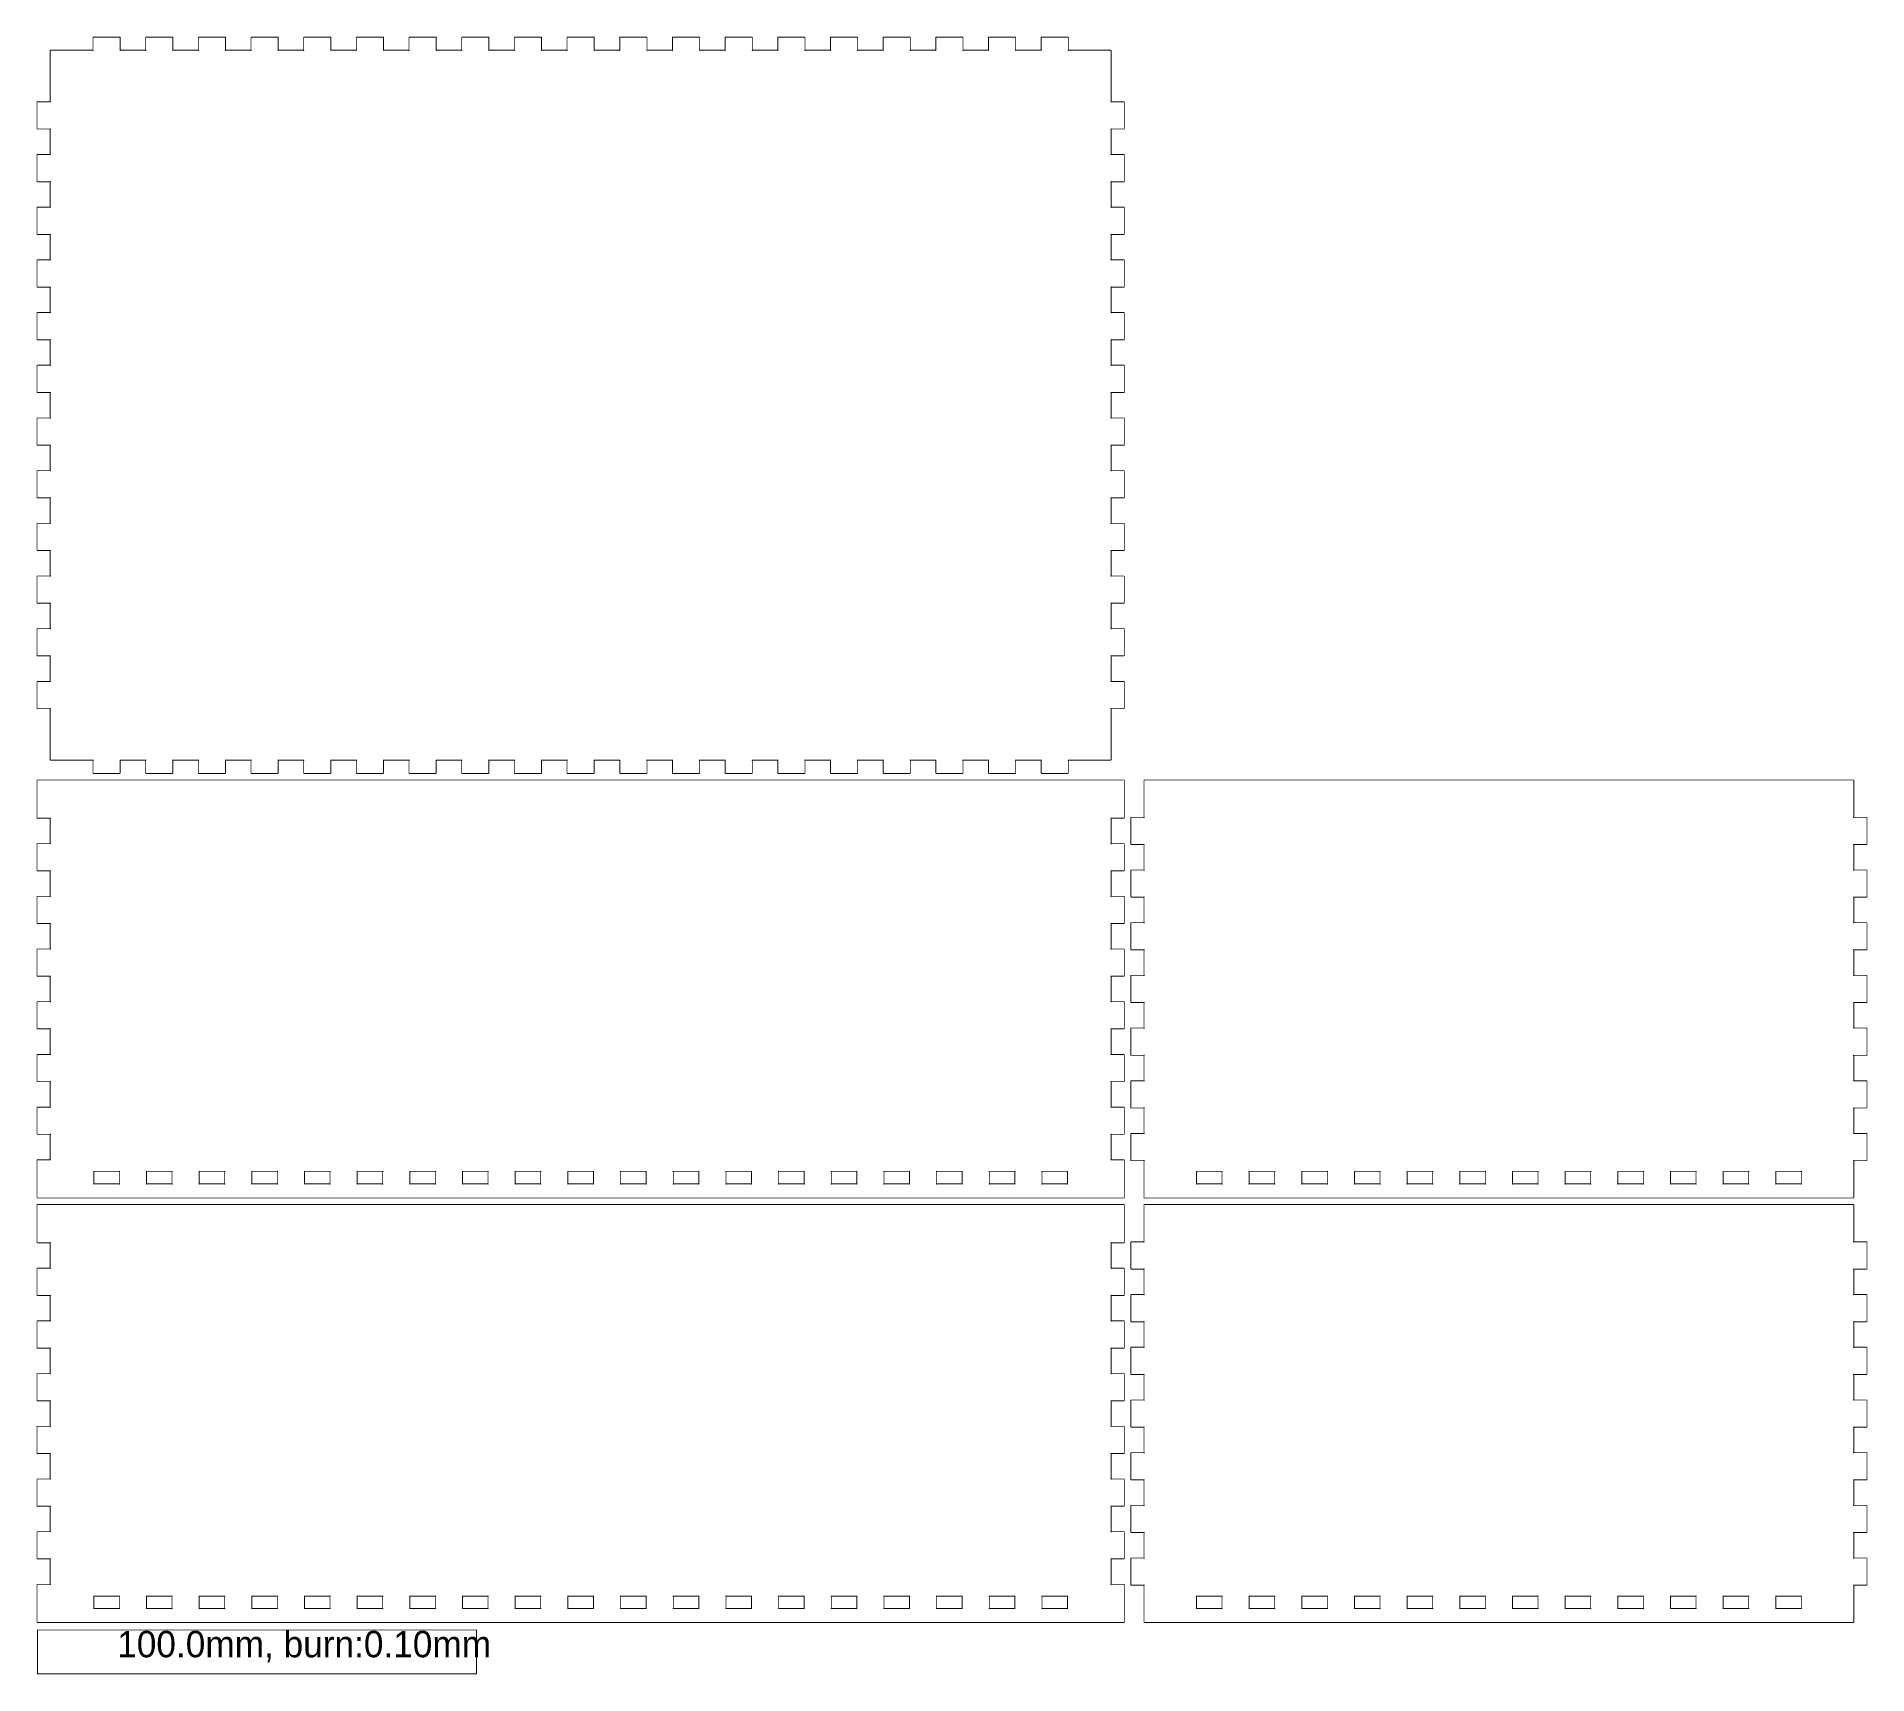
# Model space of a CAD drawing. Extents: x 10 to 427, y 10 to 383.
import ezdxf

# ---------------------------------------------------------------- set-up
doc = ezdxf.new("R2010")
doc.units = 0
doc.layers.get('0').update_dxf_attribs({"linetype": 'CONTINUOUS'})

msp = doc.modelspace()

# ---------------------------------------------------------------- texts
at = {"color": 1}
msp.add_text('100.0mm, burn:0.10mm', height=6.00075, dxfattribs=at).set_placement((28.2549, 13.7943))

# ---------------------------------------------------------------- linework, layer by layer
at = {"color": 0, "const_width": 0.2}
for points in [[(13.0996, 218.099), (22.75, 218.099), (22.7597, 218.099), (22.7914, 218.114), (22.7873, 218.138), (22.7638, 218.142), (22.75, 218.111), (22.75, 218.099), (22.75, 215.2), (22.75, 215.184), (22.779, 215.13), (22.8327, 215.099), (22.8506, 215.099), (28.8506, 215.099), (28.8671, 215.099), (28.9209, 215.13), (28.9498, 215.184), (28.9498, 215.2), (28.9498, 218.099), (28.9498, 218.111), (28.9347, 218.142), (28.9126, 218.138), (28.9071, 218.114), (28.9388, 218.099), (28.9498, 218.099), (34.75, 218.099), (34.7597, 218.099), (34.7913, 218.114), (34.7872, 218.138), (34.7638, 218.142), (34.75, 218.111), (34.75, 218.099), (34.75, 215.2), (34.75, 215.184), (34.7789, 215.13), (34.8313, 215.099), (34.8492, 215.099), (40.8506, 215.099), (40.8672, 215.099), (40.9208, 215.13), (40.9497, 215.184), (40.9497, 215.2), (40.9497, 218.099), (40.9497, 218.111), (40.9346, 218.142), (40.9127, 218.138), (40.9071, 218.114), (40.9388, 218.099), (40.9497, 218.099), (46.7501, 218.099), (46.7596, 218.099), (46.7914, 218.114), (46.7872, 218.138), (46.7639, 218.142), (46.7501, 218.111), (46.7501, 218.099), (46.7501, 215.2), (46.7501, 215.184), (46.779, 215.13), (46.8327, 215.099), (46.8507, 215.099), (52.8507, 215.099), (52.8669, 215.099), (52.9209, 215.13), (52.9498, 215.184), (52.9498, 215.2), (52.9498, 218.099), (52.9498, 218.111), (52.9347, 218.142), (52.9124, 218.138), (52.9071, 218.114), (52.9389, 218.099), (52.9498, 218.099), (58.7498, 218.099), (58.7597, 218.099), (58.7911, 218.114), (58.7872, 218.138), (58.7636, 218.142), (58.7498, 218.111), (58.7498, 218.099), (58.7498, 215.2), (58.7498, 215.184), (58.7788, 215.13), (58.8328, 215.099), (58.8504, 215.099), (64.8504, 215.099), (64.867, 215.099), (64.9206, 215.13), (64.9496, 215.184), (64.9496, 215.2), (64.9496, 218.099), (64.9496, 218.111), (64.9344, 218.142), (64.9125, 218.138), (64.9069, 218.114), (64.9386, 218.099), (64.9496, 218.099), (70.7499, 218.099), (70.7595, 218.099), (70.7912, 218.114), (70.787, 218.138), (70.7637, 218.142), (70.7499, 218.111), (70.7499, 218.099), (70.7499, 215.2), (70.7499, 215.184), (70.7789, 215.13), (70.8325, 215.099), (70.8505, 215.099), (76.8505, 215.099), (76.8671, 215.099), (76.9207, 215.13), (76.9497, 215.184), (76.9497, 215.2), (76.9497, 218.099), (76.9497, 218.111), (76.9345, 218.142), (76.9126, 218.138), (76.907, 218.114), (76.9387, 218.099), (76.9497, 218.099), (82.7497, 218.099), (82.7595, 218.099), (82.7913, 218.114), (82.7871, 218.138), (82.7634, 218.142), (82.7497, 218.111), (82.7497, 218.099), (82.7497, 215.2), (82.7497, 215.184), (82.7786, 215.13), (82.8326, 215.099), (82.8506, 215.099), (88.8503, 215.099), (88.8668, 215.099), (88.9208, 215.13), (88.9497, 215.184), (88.9497, 215.2), (88.9497, 218.099), (88.9497, 218.111), (88.9346, 218.142), (88.9123, 218.138), (88.9071, 218.114), (88.9385, 218.099), (88.9497, 218.099), (94.7498, 218.099), (94.7593, 218.099), (94.791, 218.114), (94.7872, 218.138), (94.7635, 218.142), (94.7498, 218.111), (94.7498, 218.099), (94.7498, 215.2), (94.7498, 215.184), (94.7787, 215.13), (94.8323, 215.099), (94.8503, 215.099), (100.85, 215.099), (100.867, 215.099), (100.921, 215.13), (100.949, 215.184), (100.949, 215.2), (100.949, 218.099), (100.949, 218.111), (100.934, 218.142), (100.912, 218.138), (100.907, 218.114), (100.939, 218.099), (100.949, 218.099), (106.75, 218.099), (106.759, 218.099), (106.791, 218.114), (106.787, 218.138), (106.764, 218.142), (106.75, 218.111), (106.75, 218.099), (106.75, 215.2), (106.75, 215.184), (106.779, 215.13), (106.832, 215.099), (106.85, 215.099), (112.85, 215.099), (112.867, 215.099), (112.921, 215.13), (112.95, 215.184), (112.95, 215.2), (112.95, 218.099), (112.95, 218.111), (112.934, 218.142), (112.912, 218.138), (112.907, 218.114), (112.939, 218.099), (112.95, 218.099), (118.75, 218.099), (118.759, 218.099), (118.791, 218.114), (118.787, 218.138), (118.763, 218.142), (118.75, 218.111), (118.75, 218.099), (118.75, 215.2), (118.75, 215.184), (118.779, 215.13), (118.832, 215.099), (118.85, 215.099), (124.85, 215.099), (124.867, 215.099), (124.92, 215.13), (124.95, 215.184), (124.95, 215.2), (124.95, 218.099), (124.95, 218.111), (124.934, 218.142), (124.912, 218.138), (124.907, 218.114), (124.938, 218.099), (124.95, 218.099), (130.75, 218.099), (130.759, 218.099), (130.791, 218.114), (130.787, 218.138), (130.763, 218.142), (130.75, 218.111), (130.75, 218.099), (130.75, 215.2), (130.75, 215.184), (130.779, 215.13), (130.832, 215.099), (130.85, 215.099), (136.85, 215.099), (136.867, 215.099), (136.92, 215.13), (136.949, 215.184), (136.949, 215.2), (136.949, 218.099), (136.949, 218.111), (136.934, 218.142), (136.912, 218.138), (136.907, 218.114), (136.938, 218.099), (136.949, 218.099), (142.75, 218.099), (142.759, 218.099), (142.791, 218.114), (142.787, 218.138), (142.764, 218.142), (142.75, 218.111), (142.75, 218.099), (142.75, 215.2), (142.75, 215.184), (142.779, 215.13), (142.832, 215.099), (142.85, 215.099), (148.85, 215.099), (148.867, 215.099), (148.921, 215.13), (148.949, 215.184), (148.949, 215.2), (148.949, 218.099), (148.949, 218.111), (148.934, 218.142), (148.912, 218.138), (148.907, 218.114), (148.939, 218.099), (148.949, 218.099), (154.75, 218.099), (154.759, 218.099), (154.791, 218.114), (154.787, 218.138), (154.763, 218.142), (154.75, 218.111), (154.75, 218.099), (154.75, 215.2), (154.75, 215.184), (154.778, 215.13), (154.832, 215.099), (154.85, 215.099), (160.85, 215.099), (160.867, 215.099), (160.92, 215.13), (160.949, 215.184), (160.949, 215.2), (160.949, 218.099), (160.949, 218.111), (160.934, 218.142), (160.912, 218.138), (160.907, 218.114), (160.938, 218.099), (160.949, 218.099), (166.75, 218.099), (166.759, 218.099), (166.791, 218.114), (166.787, 218.138), (166.763, 218.142), (166.75, 218.111), (166.75, 218.099), (166.75, 215.2), (166.75, 215.184), (166.779, 215.13), (166.832, 215.099), (166.85, 215.099), (172.85, 215.099), (172.867, 215.099), (172.92, 215.13), (172.951, 215.184), (172.951, 215.2), (172.951, 218.099), (172.951, 218.111), (172.936, 218.142), (172.912, 218.138), (172.908, 218.114), (172.94, 218.099), (172.951, 218.099), (178.749, 218.099), (178.759, 218.099), (178.791, 218.114), (178.787, 218.138), (178.763, 218.142), (178.749, 218.111), (178.749, 218.099), (178.749, 215.2), (178.749, 215.184), (178.778, 215.13), (178.832, 215.099), (178.85, 215.099), (184.85, 215.099), (184.866, 215.099), (184.92, 215.13), (184.951, 215.184), (184.951, 215.2), (184.951, 218.099), (184.951, 218.111), (184.936, 218.142), (184.912, 218.138), (184.908, 218.114), (184.94, 218.099), (184.951, 218.099), (190.751, 218.099), (190.76, 218.099), (190.792, 218.114), (190.788, 218.138), (190.765, 218.142), (190.751, 218.111), (190.751, 218.099), (190.751, 215.2), (190.751, 215.184), (190.78, 215.13), (190.832, 215.099), (190.85, 215.099), (196.85, 215.099), (196.867, 215.099), (196.92, 215.13), (196.949, 215.184), (196.949, 215.2), (196.949, 218.099), (196.949, 218.111), (196.934, 218.142), (196.912, 218.138), (196.906, 218.114), (196.938, 218.099), (196.949, 218.099), (202.75, 218.099), (202.759, 218.099), (202.791, 218.114), (202.787, 218.138), (202.763, 218.142), (202.75, 218.111), (202.75, 218.099), (202.75, 215.2), (202.75, 215.184), (202.778, 215.13), (202.832, 215.099), (202.85, 215.099), (208.85, 215.099), (208.867, 215.099), (208.92, 215.13), (208.951, 215.184), (208.951, 215.2), (208.951, 218.099), (208.951, 218.111), (208.935, 218.142), (208.912, 218.138), (208.908, 218.114), (208.94, 218.099), (208.951, 218.099), (214.749, 218.099), (214.759, 218.099), (214.791, 218.114), (214.787, 218.138), (214.763, 218.142), (214.749, 218.111), (214.749, 218.099), (214.749, 215.2), (214.749, 215.184), (214.778, 215.13), (214.832, 215.099), (214.85, 215.099), (220.85, 215.099), (220.866, 215.099), (220.92, 215.13), (220.95, 215.184), (220.95, 215.2), (220.95, 218.099), (220.95, 218.111), (220.935, 218.142), (220.912, 218.138), (220.908, 218.114), (220.939, 218.099), (220.95, 218.099), (226.751, 218.099), (226.76, 218.099), (226.792, 218.114), (226.788, 218.138), (226.764, 218.142), (226.751, 218.111), (226.751, 218.099), (226.751, 215.2), (226.751, 215.184), (226.78, 215.13), (226.832, 215.099), (226.85, 215.099), (232.85, 215.099), (232.866, 215.099), (232.92, 215.13), (232.95, 215.184), (232.95, 215.2), (232.95, 218.099), (232.95, 218.111), (232.935, 218.142), (232.912, 218.138), (232.908, 218.114), (232.94, 218.099), (232.95, 218.099), (238.75, 218.099), (238.76, 218.099), (238.792, 218.114), (238.788, 218.138), (238.765, 218.142), (238.75, 218.111), (238.75, 218.099), (238.75, 215.2), (238.75, 215.184), (238.779, 215.13), (238.832, 215.099), (238.85, 215.099), (244.85, 215.099), (244.866, 215.099), (244.92, 215.13), (244.951, 215.184), (244.951, 215.2), (244.951, 218.099), (244.951, 218.111), (244.935, 218.142), (244.912, 218.138), (244.908, 218.114), (244.939, 218.099), (244.951, 218.099), (254.599, 218.099), (254.616, 218.099), (254.67, 218.13), (254.7, 218.184), (254.7, 218.2), (254.7, 229.85), (254.7, 229.861), (254.685, 229.893), (254.661, 229.888), (254.657, 229.865), (254.689, 229.85), (254.7, 229.85), (257.599, 229.85), (257.616, 229.85), (257.67, 229.88), (257.7, 229.934), (257.7, 229.95), (257.7, 235.95), (257.7, 235.968), (257.67, 236.021), (257.616, 236.05), (257.599, 236.05), (254.7, 236.05), (254.689, 236.05), (254.657, 236.036), (254.661, 236.013), (254.685, 236.008), (254.7, 236.04), (254.7, 236.05), (254.7, 241.85), (254.7, 241.861), (254.685, 241.893), (254.661, 241.888), (254.657, 241.865), (254.689, 241.85), (254.7, 241.85), (257.599, 241.85), (257.616, 241.85), (257.67, 241.88), (257.7, 241.934), (257.7, 241.951), (257.7, 247.951), (257.7, 247.968), (257.67, 248.021), (257.616, 248.05), (257.599, 248.05), (254.7, 248.05), (254.689, 248.05), (254.657, 248.036), (254.661, 248.012), (254.685, 248.008), (254.7, 248.04), (254.7, 248.05), (254.7, 253.85), (254.7, 253.861), (254.685, 253.892), (254.661, 253.889), (254.657, 253.865), (254.689, 253.85), (254.7, 253.85), (257.599, 253.85), (257.616, 253.85), (257.67, 253.88), (257.7, 253.934), (257.7, 253.95), (257.7, 259.95), (257.7, 259.968), (257.67, 260.02), (257.616, 260.049), (257.599, 260.049), (254.7, 260.049), (254.689, 260.049), (254.657, 260.036), (254.661, 260.012), (254.685, 260.008), (254.7, 260.04), (254.7, 260.049), (254.7, 265.85), (254.7, 265.861), (254.685, 265.892), (254.661, 265.888), (254.657, 265.865), (254.689, 265.85), (254.7, 265.85), (257.599, 265.85), (257.616, 265.85), (257.67, 265.88), (257.7, 265.934), (257.7, 265.95), (257.7, 271.95), (257.7, 271.968), (257.67, 272.021), (257.616, 272.05), (257.599, 272.05), (254.7, 272.05), (254.689, 272.05), (254.657, 272.036), (254.661, 272.012), (254.685, 272.008), (254.7, 272.04), (254.7, 272.05), (254.7, 277.85), (254.7, 277.861), (254.685, 277.893), (254.661, 277.888), (254.657, 277.865), (254.689, 277.85), (254.7, 277.85), (257.599, 277.85), (257.616, 277.85), (257.67, 277.88), (257.7, 277.934), (257.7, 277.95), (257.7, 283.95), (257.7, 283.968), (257.67, 284.021), (257.616, 284.05), (257.599, 284.05), (254.7, 284.05), (254.689, 284.05), (254.657, 284.036), (254.661, 284.012), (254.685, 284.008), (254.7, 284.04), (254.7, 284.05), (254.7, 289.85), (254.7, 289.861), (254.685, 289.892), (254.661, 289.888), (254.657, 289.865), (254.689, 289.85), (254.7, 289.85), (257.599, 289.85), (257.616, 289.85), (257.67, 289.88), (257.7, 289.934), (257.7, 289.95), (257.7, 295.95), (257.7, 295.968), (257.67, 296.02), (257.616, 296.049), (257.599, 296.049), (254.7, 296.049), (254.689, 296.049), (254.657, 296.036), (254.661, 296.012), (254.685, 296.008), (254.7, 296.04), (254.7, 296.049), (254.7, 301.85), (254.7, 301.861), (254.685, 301.892), (254.661, 301.888), (254.657, 301.865), (254.689, 301.85), (254.7, 301.85), (257.599, 301.85), (257.616, 301.85), (257.67, 301.88), (257.7, 301.934), (257.7, 301.95), (257.7, 307.95), (257.7, 307.968), (257.67, 308.022), (257.616, 308.051), (257.599, 308.051), (254.7, 308.051), (254.689, 308.051), (254.657, 308.037), (254.661, 308.013), (254.685, 308.01), (254.7, 308.041), (254.7, 308.051), (254.7, 313.849), (254.7, 313.861), (254.685, 313.892), (254.661, 313.888), (254.657, 313.865), (254.689, 313.849), (254.7, 313.849), (257.599, 313.849), (257.616, 313.849), (257.67, 313.88), (257.7, 313.934), (257.7, 313.95), (257.7, 319.95), (257.7, 319.968), (257.67, 320.021), (257.616, 320.05), (257.599, 320.05), (254.7, 320.05), (254.689, 320.05), (254.657, 320.036), (254.661, 320.012), (254.685, 320.008), (254.7, 320.04), (254.7, 320.05), (254.7, 325.85), (254.7, 325.86), (254.685, 325.892), (254.661, 325.888), (254.657, 325.865), (254.689, 325.85), (254.7, 325.85), (257.599, 325.85), (257.616, 325.85), (257.67, 325.88), (257.7, 325.934), (257.7, 325.95), (257.7, 331.95), (257.7, 331.968), (257.67, 332.02), (257.616, 332.049), (257.599, 332.049), (254.7, 332.049), (254.689, 332.049), (254.657, 332.036), (254.661, 332.012), (254.685, 332.008), (254.7, 332.04), (254.7, 332.049), (254.7, 337.85), (254.7, 337.861), (254.685, 337.892), (254.661, 337.888), (254.657, 337.865), (254.689, 337.85), (254.7, 337.85), (257.599, 337.85), (257.616, 337.85), (257.67, 337.88), (257.7, 337.934), (257.7, 337.95), (257.7, 343.95), (257.7, 343.968), (257.67, 344.022), (257.616, 344.051), (257.599, 344.051), (254.7, 344.051), (254.689, 344.051), (254.657, 344.037), (254.661, 344.013), (254.685, 344.009), (254.7, 344.041), (254.7, 344.051), (254.7, 349.849), (254.7, 349.86), (254.685, 349.892), (254.661, 349.888), (254.657, 349.865), (254.689, 349.849), (254.7, 349.849), (257.599, 349.849), (257.616, 349.849), (257.67, 349.88), (257.7, 349.934), (257.7, 349.95), (257.7, 355.949), (257.7, 355.967), (257.67, 356.023), (257.616, 356.052), (257.599, 356.052), (254.7, 356.052), (254.689, 356.052), (254.657, 356.037), (254.661, 356.013), (254.685, 356.009), (254.7, 356.041), (254.7, 356.052), (254.7, 361.851), (254.7, 361.862), (254.685, 361.894), (254.661, 361.886), (254.657, 361.865), (254.689, 361.851), (254.7, 361.851), (257.599, 361.851), (257.616, 361.851), (257.67, 361.879), (257.7, 361.932), (257.7, 361.95), (257.7, 367.951), (257.7, 367.968), (257.67, 368.021), (257.616, 368.05), (257.599, 368.05), (254.7, 368.05), (254.689, 368.05), (254.657, 368.035), (254.661, 368.011), (254.685, 368.007), (254.7, 368.039), (254.7, 368.05), (254.7, 379.702), (254.7, 379.719), (254.67, 379.772), (254.616, 379.801), (254.599, 379.801), (244.951, 379.801), (244.939, 379.801), (244.908, 379.786), (244.912, 379.762), (244.935, 379.758), (244.951, 379.79), (244.951, 379.801), (244.951, 382.7), (244.951, 382.718), (244.92, 382.771), (244.866, 382.799), (244.85, 382.799), (238.85, 382.799), (238.832, 382.799), (238.779, 382.771), (238.75, 382.718), (238.75, 382.7), (238.75, 379.801), (238.75, 379.79), (238.765, 379.758), (238.788, 379.762), (238.792, 379.786), (238.76, 379.801), (238.75, 379.801), (232.95, 379.801), (232.94, 379.801), (232.908, 379.786), (232.912, 379.762), (232.935, 379.758), (232.95, 379.79), (232.95, 379.801), (232.95, 382.7), (232.95, 382.718), (232.92, 382.771), (232.866, 382.799), (232.85, 382.799), (226.85, 382.799), (226.832, 382.799), (226.78, 382.771), (226.751, 382.718), (226.751, 382.7), (226.751, 379.801), (226.751, 379.79), (226.764, 379.758), (226.788, 379.762), (226.792, 379.786), (226.76, 379.801), (226.751, 379.801), (220.95, 379.801), (220.939, 379.801), (220.908, 379.786), (220.912, 379.762), (220.935, 379.758), (220.95, 379.79), (220.95, 379.801), (220.95, 382.7), (220.95, 382.718), (220.92, 382.771), (220.866, 382.799), (220.85, 382.799), (214.85, 382.799), (214.832, 382.799), (214.778, 382.771), (214.749, 382.718), (214.749, 382.7), (214.749, 379.801), (214.749, 379.79), (214.763, 379.758), (214.787, 379.762), (214.791, 379.786), (214.759, 379.801), (214.749, 379.801), (208.951, 379.801), (208.94, 379.801), (208.908, 379.786), (208.912, 379.762), (208.935, 379.758), (208.951, 379.79), (208.951, 379.801), (208.951, 382.7), (208.951, 382.718), (208.92, 382.771), (208.867, 382.799), (208.85, 382.799), (202.85, 382.799), (202.832, 382.799), (202.778, 382.771), (202.75, 382.718), (202.75, 382.7), (202.75, 379.801), (202.75, 379.79), (202.763, 379.758), (202.787, 379.762), (202.791, 379.786), (202.759, 379.801), (202.75, 379.801), (196.949, 379.801), (196.938, 379.801), (196.906, 379.786), (196.912, 379.762), (196.934, 379.758), (196.949, 379.79), (196.949, 379.801), (196.949, 382.7), (196.949, 382.718), (196.92, 382.771), (196.867, 382.799), (196.85, 382.799), (190.85, 382.799), (190.832, 382.799), (190.78, 382.771), (190.751, 382.718), (190.751, 382.7), (190.751, 379.801), (190.751, 379.79), (190.765, 379.758), (190.788, 379.762), (190.792, 379.786), (190.76, 379.801), (190.751, 379.801), (184.951, 379.801), (184.94, 379.801), (184.908, 379.786), (184.912, 379.762), (184.936, 379.758), (184.951, 379.79), (184.951, 379.801), (184.951, 382.7), (184.951, 382.718), (184.92, 382.771), (184.866, 382.799), (184.85, 382.799), (178.85, 382.799), (178.832, 382.799), (178.778, 382.771), (178.749, 382.718), (178.749, 382.7), (178.749, 379.801), (178.749, 379.79), (178.763, 379.758), (178.787, 379.762), (178.791, 379.786), (178.759, 379.801), (178.749, 379.801), (172.951, 379.801), (172.94, 379.801), (172.908, 379.786), (172.912, 379.762), (172.936, 379.758), (172.951, 379.79), (172.951, 379.801), (172.951, 382.7), (172.951, 382.718), (172.92, 382.771), (172.867, 382.799), (172.85, 382.799), (166.85, 382.799), (166.832, 382.799), (166.779, 382.771), (166.75, 382.718), (166.75, 382.7), (166.75, 379.801), (166.75, 379.79), (166.763, 379.758), (166.787, 379.762), (166.791, 379.786), (166.759, 379.801), (166.75, 379.801), (160.949, 379.801), (160.938, 379.801), (160.907, 379.786), (160.912, 379.762), (160.934, 379.758), (160.949, 379.79), (160.949, 379.801), (160.949, 382.7), (160.949, 382.718), (160.92, 382.771), (160.867, 382.799), (160.85, 382.799), (154.85, 382.799), (154.832, 382.799), (154.778, 382.771), (154.75, 382.718), (154.75, 382.7), (154.75, 379.801), (154.75, 379.79), (154.763, 379.758), (154.787, 379.762), (154.791, 379.786), (154.759, 379.801), (154.75, 379.801), (148.949, 379.801), (148.939, 379.801), (148.907, 379.786), (148.912, 379.762), (148.934, 379.758), (148.949, 379.79), (148.949, 379.801), (148.949, 382.7), (148.949, 382.718), (148.921, 382.771), (148.867, 382.799), (148.85, 382.799), (142.85, 382.799), (142.832, 382.799), (142.779, 382.771), (142.75, 382.718), (142.75, 382.7), (142.75, 379.801), (142.75, 379.79), (142.764, 379.758), (142.787, 379.762), (142.791, 379.786), (142.759, 379.801), (142.75, 379.801), (136.949, 379.801), (136.938, 379.801), (136.907, 379.786), (136.912, 379.762), (136.934, 379.758), (136.949, 379.79), (136.949, 379.801), (136.949, 382.7), (136.949, 382.718), (136.92, 382.771), (136.867, 382.799), (136.85, 382.799), (130.85, 382.799), (130.832, 382.799), (130.779, 382.771), (130.75, 382.718), (130.75, 382.7), (130.75, 379.801), (130.75, 379.79), (130.763, 379.758), (130.787, 379.762), (130.791, 379.786), (130.759, 379.801), (130.75, 379.801), (124.95, 379.801), (124.938, 379.801), (124.907, 379.786), (124.912, 379.762), (124.934, 379.758), (124.95, 379.79), (124.95, 379.801), (124.95, 382.7), (124.95, 382.718), (124.92, 382.771), (124.867, 382.799), (124.85, 382.799), (118.85, 382.799), (118.832, 382.799), (118.779, 382.771), (118.75, 382.718), (118.75, 382.7), (118.75, 379.801), (118.75, 379.79), (118.763, 379.758), (118.787, 379.762), (118.791, 379.786), (118.759, 379.801), (118.75, 379.801), (112.95, 379.801), (112.939, 379.801), (112.907, 379.786), (112.912, 379.762), (112.934, 379.758), (112.95, 379.79), (112.95, 379.801), (112.95, 382.7), (112.95, 382.718), (112.921, 382.771), (112.867, 382.799), (112.85, 382.799), (106.85, 382.799), (106.832, 382.799), (106.779, 382.771), (106.75, 382.718), (106.75, 382.7), (106.75, 379.801), (106.75, 379.79), (106.764, 379.758), (106.787, 379.762), (106.791, 379.786), (106.759, 379.801), (106.75, 379.801), (100.949, 379.801), (100.939, 379.801), (100.907, 379.786), (100.912, 379.762), (100.934, 379.758), (100.949, 379.79), (100.949, 379.801), (100.949, 382.7), (100.949, 382.718), (100.921, 382.771), (100.867, 382.799), (100.85, 382.799), (94.8503, 382.799), (94.8323, 382.799), (94.7787, 382.771), (94.7498, 382.718), (94.7498, 382.7), (94.7498, 379.801), (94.7498, 379.79), (94.7635, 379.758), (94.7872, 379.762), (94.791, 379.786), (94.7593, 379.801), (94.7498, 379.801), (88.9497, 379.801), (88.9385, 379.801), (88.9071, 379.786), (88.9123, 379.762), (88.9346, 379.758), (88.9497, 379.79), (88.9497, 379.801), (88.9497, 382.7), (88.9497, 382.718), (88.9208, 382.771), (88.8668, 382.799), (88.8503, 382.799), (82.8506, 382.799), (82.8326, 382.799), (82.7786, 382.771), (82.7497, 382.718), (82.7497, 382.7), (82.7497, 379.801), (82.7497, 379.79), (82.7634, 379.758), (82.7871, 379.762), (82.7913, 379.786), (82.7595, 379.801), (82.7497, 379.801), (76.9497, 379.801), (76.9387, 379.801), (76.907, 379.786), (76.9126, 379.762), (76.9345, 379.758), (76.9497, 379.79), (76.9497, 379.801), (76.9497, 382.7), (76.9497, 382.718), (76.9207, 382.771), (76.8671, 382.799), (76.8505, 382.799), (70.8505, 382.799), (70.8325, 382.799), (70.7789, 382.771), (70.7499, 382.718), (70.7499, 382.7), (70.7499, 379.801), (70.7499, 379.79), (70.7637, 379.758), (70.787, 379.762), (70.7912, 379.786), (70.7595, 379.801), (70.7499, 379.801), (64.9496, 379.801), (64.9386, 379.801), (64.9069, 379.786), (64.9125, 379.762), (64.9344, 379.758), (64.9496, 379.79), (64.9496, 379.801), (64.9496, 382.7), (64.9496, 382.718), (64.9206, 382.771), (64.867, 382.799), (64.8504, 382.799), (58.8504, 382.799), (58.8328, 382.799), (58.7788, 382.771), (58.7498, 382.718), (58.7498, 382.7), (58.7498, 379.801), (58.7498, 379.79), (58.7636, 379.758), (58.7872, 379.762), (58.7911, 379.786), (58.7597, 379.801), (58.7498, 379.801), (52.9498, 379.801), (52.9389, 379.801), (52.9071, 379.786), (52.9124, 379.762), (52.9347, 379.758), (52.9498, 379.79), (52.9498, 379.801), (52.9498, 382.7), (52.9498, 382.718), (52.9209, 382.771), (52.8669, 382.799), (52.8507, 382.799), (46.8507, 382.799), (46.8327, 382.799), (46.779, 382.771), (46.7501, 382.718), (46.7501, 382.7), (46.7501, 379.801), (46.7501, 379.79), (46.7639, 379.758), (46.7872, 379.762), (46.7914, 379.786), (46.7596, 379.801), (46.7501, 379.801), (40.9497, 379.801), (40.9388, 379.801), (40.9071, 379.786), (40.9127, 379.762), (40.9346, 379.758), (40.9497, 379.79), (40.9497, 379.801), (40.9497, 382.7), (40.9497, 382.718), (40.9208, 382.771), (40.8672, 382.799), (40.8506, 382.799), (34.8492, 382.799), (34.8313, 382.799), (34.7789, 382.771), (34.75, 382.718), (34.75, 382.7), (34.75, 379.801), (34.75, 379.79), (34.7638, 379.758), (34.7872, 379.762), (34.7913, 379.786), (34.7597, 379.801), (34.75, 379.801), (28.9498, 379.801), (28.9388, 379.801), (28.9071, 379.786), (28.9126, 379.762), (28.9347, 379.758), (28.9498, 379.79), (28.9498, 379.801), (28.9498, 382.7), (28.9498, 382.718), (28.9209, 382.771), (28.8671, 382.799), (28.8506, 382.799), (22.8506, 382.799), (22.8327, 382.799), (22.779, 382.771), (22.75, 382.718), (22.75, 382.7), (22.75, 379.801), (22.75, 379.79), (22.7638, 379.758), (22.7873, 379.762), (22.7914, 379.786), (22.7597, 379.801), (22.75, 379.801), (13.0996, 379.801), (13.0817, 379.801), (13.0294, 379.772), (13.0004, 379.719), (13.0004, 379.702), (13.0004, 368.05), (13.0004, 368.039), (13.0142, 368.007), (13.0376, 368.011), (13.0418, 368.035), (13.0101, 368.05), (13.0004, 368.05), (10.0996, 368.05), (10.0817, 368.05), (10.0294, 368.021), (10.0004, 367.968), (10.0004, 367.951), (10.0004, 361.95), (10.0004, 361.932), (10.0294, 361.879), (10.0817, 361.851), (10.0996, 361.851), (13.0004, 361.851), (13.0101, 361.851), (13.0418, 361.865), (13.0376, 361.886), (13.0142, 361.894), (13.0004, 361.862), (13.0004, 361.851), (13.0004, 356.052), (13.0004, 356.041), (13.0142, 356.009), (13.0376, 356.013), (13.0418, 356.037), (13.0101, 356.052), (13.0004, 356.052), (10.0996, 356.052), (10.0817, 356.052), (10.0294, 356.023), (10.0004, 355.967), (10.0004, 355.949), (10.0004, 349.95), (10.0004, 349.934), (10.0294, 349.88), (10.0817, 349.849), (10.0996, 349.849), (13.0004, 349.849), (13.0101, 349.849), (13.0418, 349.865), (13.0376, 349.888), (13.0142, 349.892), (13.0004, 349.86), (13.0004, 349.849), (13.0004, 344.051), (13.0004, 344.041), (13.0142, 344.009), (13.0376, 344.013), (13.0418, 344.037), (13.0101, 344.051), (13.0004, 344.051), (10.0996, 344.051), (10.0817, 344.051), (10.0294, 344.022), (10.0004, 343.968), (10.0004, 343.95), (10.0004, 337.95), (10.0004, 337.934), (10.0294, 337.88), (10.0817, 337.85), (10.0996, 337.85), (13.0004, 337.85), (13.0101, 337.85), (13.0418, 337.865), (13.0376, 337.888), (13.0142, 337.892), (13.0004, 337.861), (13.0004, 337.85), (13.0004, 332.049), (13.0004, 332.04), (13.0142, 332.008), (13.0376, 332.012), (13.0418, 332.036), (13.0101, 332.049), (13.0004, 332.049), (10.0996, 332.049), (10.0817, 332.049), (10.0294, 332.02), (10.0004, 331.968), (10.0004, 331.95), (10.0004, 325.95), (10.0004, 325.934), (10.0294, 325.88), (10.0817, 325.85), (10.0996, 325.85), (13.0004, 325.85), (13.0101, 325.85), (13.0418, 325.865), (13.0376, 325.888), (13.0142, 325.892), (13.0004, 325.86), (13.0004, 325.85), (13.0004, 320.05), (13.0004, 320.04), (13.0142, 320.008), (13.0376, 320.012), (13.0418, 320.036), (13.0101, 320.05), (13.0004, 320.05), (10.0996, 320.05), (10.0817, 320.05), (10.0294, 320.021), (10.0004, 319.968), (10.0004, 319.95), (10.0004, 313.95), (10.0004, 313.934), (10.0294, 313.88), (10.0817, 313.849), (10.0996, 313.849), (13.0004, 313.849), (13.0101, 313.849), (13.0418, 313.865), (13.0376, 313.888), (13.0142, 313.892), (13.0004, 313.861), (13.0004, 313.849), (13.0004, 308.051), (13.0004, 308.041), (13.0142, 308.01), (13.0376, 308.013), (13.0418, 308.037), (13.0101, 308.051), (13.0004, 308.051), (10.0996, 308.051), (10.0817, 308.051), (10.0294, 308.022), (10.0004, 307.968), (10.0004, 307.95), (10.0004, 301.95), (10.0004, 301.934), (10.0294, 301.88), (10.0817, 301.85), (10.0996, 301.85), (13.0004, 301.85), (13.0101, 301.85), (13.0418, 301.865), (13.0376, 301.888), (13.0142, 301.892), (13.0004, 301.861), (13.0004, 301.85), (13.0004, 296.049), (13.0004, 296.04), (13.0142, 296.008), (13.0376, 296.012), (13.0418, 296.036), (13.0101, 296.049), (13.0004, 296.049), (10.0996, 296.049), (10.0817, 296.049), (10.0294, 296.02), (10.0004, 295.968), (10.0004, 295.95), (10.0004, 289.95), (10.0004, 289.934), (10.0294, 289.88), (10.0817, 289.85), (10.0996, 289.85), (13.0004, 289.85), (13.0101, 289.85), (13.0418, 289.865), (13.0376, 289.888), (13.0142, 289.892), (13.0004, 289.861), (13.0004, 289.85), (13.0004, 284.05), (13.0004, 284.04), (13.0142, 284.008), (13.0376, 284.012), (13.0418, 284.036), (13.0101, 284.05), (13.0004, 284.05), (10.0996, 284.05), (10.0817, 284.05), (10.0294, 284.021), (10.0004, 283.968), (10.0004, 283.95), (10.0004, 277.95), (10.0004, 277.934), (10.0294, 277.88), (10.0817, 277.85), (10.0996, 277.85), (13.0004, 277.85), (13.0101, 277.85), (13.0418, 277.865), (13.0376, 277.888), (13.0142, 277.893), (13.0004, 277.861), (13.0004, 277.85), (13.0004, 272.05), (13.0004, 272.04), (13.0142, 272.008), (13.0376, 272.012), (13.0418, 272.036), (13.0101, 272.05), (13.0004, 272.05), (10.0996, 272.05), (10.0817, 272.05), (10.0294, 272.021), (10.0004, 271.968), (10.0004, 271.95), (10.0004, 265.95), (10.0004, 265.934), (10.0294, 265.88), (10.0817, 265.85), (10.0996, 265.85), (13.0004, 265.85), (13.0101, 265.85), (13.0418, 265.865), (13.0376, 265.888), (13.0142, 265.892), (13.0004, 265.861), (13.0004, 265.85), (13.0004, 260.049), (13.0004, 260.04), (13.0142, 260.008), (13.0376, 260.012), (13.0418, 260.036), (13.0101, 260.049), (13.0004, 260.049), (10.0996, 260.049), (10.0817, 260.049), (10.0294, 260.02), (10.0004, 259.968), (10.0004, 259.95), (10.0004, 253.95), (10.0004, 253.934), (10.0294, 253.88), (10.0817, 253.85), (10.0996, 253.85), (13.0004, 253.85), (13.0101, 253.85), (13.0418, 253.865), (13.0376, 253.889), (13.0142, 253.892), (13.0004, 253.861), (13.0004, 253.85), (13.0004, 248.05), (13.0004, 248.04), (13.0142, 248.008), (13.0376, 248.012), (13.0418, 248.036), (13.0101, 248.05), (13.0004, 248.05), (10.0996, 248.05), (10.0817, 248.05), (10.0294, 248.021), (10.0004, 247.968), (10.0004, 247.951), (10.0004, 241.951), (10.0004, 241.934), (10.0294, 241.88), (10.0817, 241.85), (10.0996, 241.85), (13.0004, 241.85), (13.0101, 241.85), (13.0418, 241.865), (13.0376, 241.888), (13.0142, 241.893), (13.0004, 241.861), (13.0004, 241.85), (13.0004, 236.05), (13.0004, 236.04), (13.0142, 236.008), (13.0376, 236.013), (13.0418, 236.036), (13.0101, 236.05), (13.0004, 236.05), (10.0996, 236.05), (10.0817, 236.05), (10.0294, 236.021), (10.0004, 235.968), (10.0004, 235.95), (10.0004, 229.95), (10.0004, 229.934), (10.0294, 229.88), (10.0817, 229.85), (10.0996, 229.85), (13.0004, 229.85), (13.0101, 229.85), (13.0418, 229.865), (13.0376, 229.888), (13.0142, 229.893), (13.0004, 229.861), (13.0004, 229.85), (13.0004, 218.2), (13.0004, 218.184), (13.0294, 218.13), (13.0817, 218.099), (13.0996, 218.099)], [(13.0996, 118.4), (254.599, 118.4), (257.599, 118.4), (257.616, 118.4), (257.67, 118.43), (257.7, 118.484), (257.7, 118.5), (257.7, 127), (257.7, 127.018), (257.67, 127.07), (257.616, 127.099), (257.599, 127.099), (254.7, 127.099), (254.689, 127.099), (254.657, 127.085), (254.661, 127.062), (254.685, 127.058), (254.7, 127.09), (254.7, 127.099), (254.7, 132.9), (254.7, 132.91), (254.685, 132.942), (254.661, 132.938), (254.657, 132.915), (254.689, 132.9), (254.7, 132.9), (257.599, 132.9), (257.616, 132.9), (257.67, 132.93), (257.7, 132.983), (257.7, 133), (257.7, 139), (257.7, 139.018), (257.67, 139.072), (257.616, 139.101), (257.599, 139.101), (254.7, 139.101), (254.689, 139.101), (254.657, 139.087), (254.661, 139.063), (254.685, 139.059), (254.7, 139.091), (254.7, 139.101), (254.7, 144.899), (254.7, 144.911), (254.685, 144.942), (254.661, 144.938), (254.657, 144.914), (254.689, 144.899), (254.7, 144.899), (257.599, 144.899), (257.616, 144.899), (257.67, 144.93), (257.7, 144.984), (257.7, 145), (257.7, 151), (257.7, 151.018), (257.67, 151.071), (257.616, 151.1), (257.599, 151.1), (254.7, 151.1), (254.689, 151.1), (254.657, 151.087), (254.661, 151.063), (254.685, 151.059), (254.7, 151.091), (254.7, 151.1), (254.7, 156.901), (254.7, 156.912), (254.685, 156.943), (254.661, 156.938), (254.657, 156.916), (254.689, 156.901), (254.7, 156.901), (257.599, 156.901), (257.616, 156.901), (257.67, 156.93), (257.7, 156.983), (257.7, 157), (257.7, 163), (257.7, 163.018), (257.67, 163.072), (257.616, 163.1), (257.599, 163.1), (254.7, 163.1), (254.689, 163.1), (254.657, 163.087), (254.661, 163.063), (254.685, 163.059), (254.7, 163.091), (254.7, 163.1), (254.7, 168.9), (254.7, 168.912), (254.685, 168.944), (254.661, 168.938), (254.657, 168.916), (254.689, 168.9), (254.7, 168.9), (257.599, 168.9), (257.616, 168.9), (257.67, 168.929), (257.7, 168.983), (257.7, 169), (257.7, 175), (257.7, 175.018), (257.67, 175.072), (257.616, 175.101), (257.599, 175.101), (254.7, 175.101), (254.689, 175.101), (254.657, 175.087), (254.661, 175.063), (254.685, 175.059), (254.7, 175.091), (254.7, 175.101), (254.7, 180.899), (254.7, 180.91), (254.685, 180.942), (254.661, 180.938), (254.657, 180.914), (254.689, 180.899), (254.7, 180.899), (257.599, 180.899), (257.616, 180.899), (257.67, 180.929), (257.7, 180.983), (257.7, 181), (257.7, 187), (257.7, 187.018), (257.67, 187.071), (257.616, 187.1), (257.599, 187.1), (254.7, 187.1), (254.689, 187.1), (254.657, 187.087), (254.661, 187.063), (254.685, 187.059), (254.7, 187.091), (254.7, 187.1), (254.7, 192.901), (254.7, 192.912), (254.685, 192.943), (254.661, 192.938), (254.657, 192.916), (254.689, 192.901), (254.7, 192.901), (257.599, 192.901), (257.616, 192.901), (257.67, 192.93), (257.7, 192.983), (257.7, 193), (257.7, 199), (257.7, 199.018), (257.67, 199.071), (257.616, 199.1), (257.599, 199.1), (254.7, 199.1), (254.689, 199.1), (254.657, 199.087), (254.661, 199.063), (254.685, 199.059), (254.7, 199.091), (254.7, 199.1), (254.7, 204.9), (254.7, 204.912), (254.685, 204.943), (254.661, 204.938), (254.657, 204.916), (254.689, 204.9), (254.7, 204.9), (257.599, 204.9), (257.616, 204.9), (257.67, 204.929), (257.7, 204.983), (257.7, 205), (257.7, 213.499), (257.7, 213.517), (257.67, 213.571), (257.616, 213.6), (257.599, 213.6), (254.599, 213.6), (13.0996, 213.6), (10.0996, 213.6), (10.0817, 213.6), (10.0294, 213.571), (10.0004, 213.517), (10.0004, 213.499), (10.0004, 205), (10.0004, 204.983), (10.0294, 204.929), (10.0817, 204.9), (10.0996, 204.9), (13.0004, 204.9), (13.0101, 204.9), (13.0418, 204.916), (13.0376, 204.938), (13.0142, 204.943), (13.0004, 204.912), (13.0004, 204.9), (13.0004, 199.1), (13.0004, 199.091), (13.0142, 199.059), (13.0376, 199.063), (13.0418, 199.087), (13.0101, 199.1), (13.0004, 199.1), (10.0996, 199.1), (10.0817, 199.1), (10.0294, 199.071), (10.0004, 199.018), (10.0004, 199), (10.0004, 193), (10.0004, 192.983), (10.0294, 192.93), (10.0817, 192.901), (10.0996, 192.901), (13.0004, 192.901), (13.0101, 192.901), (13.0418, 192.916), (13.0376, 192.938), (13.0142, 192.943), (13.0004, 192.912), (13.0004, 192.901), (13.0004, 187.1), (13.0004, 187.091), (13.0142, 187.059), (13.0376, 187.063), (13.0418, 187.087), (13.0101, 187.1), (13.0004, 187.1), (10.0996, 187.1), (10.0817, 187.1), (10.0294, 187.071), (10.0004, 187.018), (10.0004, 187), (10.0004, 181), (10.0004, 180.983), (10.0294, 180.929), (10.0817, 180.899), (10.0996, 180.899), (13.0004, 180.899), (13.0101, 180.899), (13.0418, 180.914), (13.0376, 180.938), (13.0142, 180.942), (13.0004, 180.91), (13.0004, 180.899), (13.0004, 175.101), (13.0004, 175.091), (13.0142, 175.059), (13.0376, 175.063), (13.0418, 175.087), (13.0101, 175.101), (13.0004, 175.101), (10.0996, 175.101), (10.0817, 175.101), (10.0294, 175.072), (10.0004, 175.018), (10.0004, 175), (10.0004, 169), (10.0004, 168.983), (10.0294, 168.929), (10.0817, 168.9), (10.0996, 168.9), (13.0004, 168.9), (13.0101, 168.9), (13.0418, 168.916), (13.0376, 168.938), (13.0142, 168.944), (13.0004, 168.912), (13.0004, 168.9), (13.0004, 163.1), (13.0004, 163.091), (13.0142, 163.059), (13.0376, 163.063), (13.0418, 163.087), (13.0101, 163.1), (13.0004, 163.1), (10.0996, 163.1), (10.0817, 163.1), (10.0294, 163.072), (10.0004, 163.018), (10.0004, 163), (10.0004, 157), (10.0004, 156.983), (10.0294, 156.93), (10.0817, 156.901), (10.0996, 156.901), (13.0004, 156.901), (13.0101, 156.901), (13.0418, 156.916), (13.0376, 156.938), (13.0142, 156.943), (13.0004, 156.912), (13.0004, 156.901), (13.0004, 151.1), (13.0004, 151.091), (13.0142, 151.059), (13.0376, 151.063), (13.0418, 151.087), (13.0101, 151.1), (13.0004, 151.1), (10.0996, 151.1), (10.0817, 151.1), (10.0294, 151.071), (10.0004, 151.018), (10.0004, 151), (10.0004, 145), (10.0004, 144.984), (10.0294, 144.93), (10.0817, 144.899), (10.0996, 144.899), (13.0004, 144.899), (13.0101, 144.899), (13.0418, 144.914), (13.0376, 144.938), (13.0142, 144.942), (13.0004, 144.911), (13.0004, 144.899), (13.0004, 139.101), (13.0004, 139.091), (13.0142, 139.059), (13.0376, 139.063), (13.0418, 139.087), (13.0101, 139.101), (13.0004, 139.101), (10.0996, 139.101), (10.0817, 139.101), (10.0294, 139.072), (10.0004, 139.018), (10.0004, 139), (10.0004, 133), (10.0004, 132.983), (10.0294, 132.93), (10.0817, 132.9), (10.0996, 132.9), (13.0004, 132.9), (13.0101, 132.9), (13.0418, 132.915), (13.0376, 132.938), (13.0142, 132.942), (13.0004, 132.91), (13.0004, 132.9), (13.0004, 127.099), (13.0004, 127.09), (13.0142, 127.058), (13.0376, 127.062), (13.0418, 127.085), (13.0101, 127.099), (13.0004, 127.099), (10.0996, 127.099), (10.0817, 127.099), (10.0294, 127.07), (10.0004, 127.018), (10.0004, 127), (10.0004, 118.5), (10.0004, 118.484), (10.0294, 118.43), (10.0817, 118.4), (10.0996, 118.4), (13.0996, 118.4)], [(262.3, 118.4), (423.799, 118.4), (423.817, 118.4), (423.87, 118.43), (423.901, 118.484), (423.901, 118.5), (423.901, 126.901), (423.901, 126.912), (423.884, 126.944), (423.863, 126.938), (423.855, 126.916), (423.887, 126.901), (423.901, 126.901), (426.801, 126.901), (426.819, 126.901), (426.872, 126.93), (426.9, 126.983), (426.9, 127), (426.9, 133), (426.9, 133.018), (426.872, 133.07), (426.819, 133.099), (426.801, 133.099), (423.901, 133.099), (423.887, 133.099), (423.855, 133.085), (423.863, 133.062), (423.884, 133.058), (423.901, 133.09), (423.901, 133.099), (423.901, 138.899), (423.901, 138.91), (423.884, 138.942), (423.863, 138.938), (423.855, 138.914), (423.887, 138.899), (423.901, 138.899), (426.801, 138.899), (426.819, 138.899), (426.872, 138.93), (426.9, 138.984), (426.9, 139), (426.9, 145), (426.9, 145.018), (426.872, 145.072), (426.819, 145.101), (426.801, 145.101), (423.901, 145.101), (423.887, 145.101), (423.855, 145.087), (423.863, 145.063), (423.884, 145.059), (423.901, 145.091), (423.901, 145.101), (423.901, 150.899), (423.901, 150.91), (423.884, 150.942), (423.863, 150.938), (423.855, 150.914), (423.887, 150.899), (423.901, 150.899), (426.801, 150.899), (426.819, 150.899), (426.872, 150.93), (426.9, 150.983), (426.9, 151), (426.9, 157), (426.9, 157.018), (426.872, 157.071), (426.819, 157.1), (426.801, 157.1), (423.901, 157.1), (423.887, 157.1), (423.855, 157.087), (423.863, 157.063), (423.884, 157.059), (423.901, 157.091), (423.901, 157.1), (423.901, 162.901), (423.901, 162.912), (423.884, 162.943), (423.863, 162.938), (423.855, 162.916), (423.887, 162.901), (423.901, 162.901), (426.801, 162.901), (426.819, 162.901), (426.872, 162.93), (426.9, 162.983), (426.9, 163), (426.9, 169), (426.9, 169.018), (426.872, 169.072), (426.819, 169.1), (426.801, 169.1), (423.901, 169.1), (423.887, 169.1), (423.855, 169.087), (423.863, 169.063), (423.884, 169.059), (423.901, 169.091), (423.901, 169.1), (423.901, 174.901), (423.901, 174.912), (423.884, 174.943), (423.863, 174.938), (423.855, 174.916), (423.887, 174.901), (423.901, 174.901), (426.801, 174.901), (426.819, 174.901), (426.872, 174.929), (426.9, 174.983), (426.9, 175), (426.9, 181), (426.9, 181.018), (426.872, 181.071), (426.819, 181.1), (426.801, 181.1), (423.901, 181.1), (423.887, 181.1), (423.855, 181.086), (423.863, 181.063), (423.884, 181.059), (423.901, 181.091), (423.901, 181.1), (423.901, 186.901), (423.901, 186.912), (423.884, 186.943), (423.863, 186.938), (423.855, 186.916), (423.887, 186.901), (423.901, 186.901), (426.801, 186.901), (426.819, 186.901), (426.872, 186.93), (426.9, 186.983), (426.9, 187), (426.9, 193), (426.9, 193.018), (426.872, 193.071), (426.819, 193.1), (426.801, 193.1), (423.901, 193.1), (423.887, 193.1), (423.855, 193.087), (423.863, 193.063), (423.884, 193.059), (423.901, 193.091), (423.901, 193.1), (423.901, 198.901), (423.901, 198.912), (423.884, 198.943), (423.863, 198.938), (423.855, 198.916), (423.887, 198.901), (423.901, 198.901), (426.801, 198.901), (426.819, 198.901), (426.872, 198.93), (426.9, 198.983), (426.9, 199), (426.9, 205), (426.9, 205.018), (426.872, 205.071), (426.819, 205.1), (426.801, 205.1), (423.901, 205.1), (423.887, 205.1), (423.855, 205.087), (423.863, 205.063), (423.884, 205.059), (423.901, 205.091), (423.901, 205.1), (423.901, 213.499), (423.901, 213.517), (423.87, 213.571), (423.817, 213.6), (423.799, 213.6), (262.3, 213.6), (262.282, 213.6), (262.228, 213.571), (262.199, 213.517), (262.199, 213.499), (262.199, 205.1), (262.199, 205.091), (262.213, 205.059), (262.237, 205.063), (262.241, 205.087), (262.209, 205.1), (262.199, 205.1), (259.3, 205.1), (259.282, 205.1), (259.228, 205.071), (259.199, 205.018), (259.199, 205), (259.199, 199), (259.199, 198.983), (259.228, 198.93), (259.282, 198.901), (259.3, 198.901), (262.199, 198.901), (262.209, 198.901), (262.241, 198.916), (262.237, 198.938), (262.213, 198.943), (262.199, 198.912), (262.199, 198.901), (262.199, 193.1), (262.199, 193.091), (262.213, 193.059), (262.237, 193.063), (262.241, 193.087), (262.209, 193.1), (262.199, 193.1), (259.3, 193.1), (259.282, 193.1), (259.228, 193.071), (259.199, 193.018), (259.199, 193), (259.199, 187), (259.199, 186.983), (259.228, 186.93), (259.282, 186.901), (259.3, 186.901), (262.199, 186.901), (262.209, 186.901), (262.241, 186.916), (262.237, 186.938), (262.213, 186.943), (262.199, 186.912), (262.199, 186.901), (262.199, 181.1), (262.199, 181.091), (262.213, 181.059), (262.237, 181.063), (262.241, 181.086), (262.209, 181.1), (262.199, 181.1), (259.3, 181.1), (259.282, 181.1), (259.228, 181.071), (259.199, 181.018), (259.199, 181), (259.199, 175), (259.199, 174.983), (259.228, 174.929), (259.282, 174.901), (259.3, 174.901), (262.199, 174.901), (262.209, 174.901), (262.241, 174.916), (262.237, 174.938), (262.213, 174.943), (262.199, 174.912), (262.199, 174.901), (262.199, 169.1), (262.199, 169.091), (262.213, 169.059), (262.237, 169.063), (262.241, 169.087), (262.209, 169.1), (262.199, 169.1), (259.3, 169.1), (259.282, 169.1), (259.228, 169.072), (259.199, 169.018), (259.199, 169), (259.199, 163), (259.199, 162.983), (259.228, 162.93), (259.282, 162.901), (259.3, 162.901), (262.199, 162.901), (262.209, 162.901), (262.241, 162.916), (262.237, 162.938), (262.213, 162.943), (262.199, 162.912), (262.199, 162.901), (262.199, 157.1), (262.199, 157.091), (262.213, 157.059), (262.237, 157.063), (262.241, 157.087), (262.209, 157.1), (262.199, 157.1), (259.3, 157.1), (259.282, 157.1), (259.228, 157.071), (259.199, 157.018), (259.199, 157), (259.199, 151), (259.199, 150.983), (259.228, 150.93), (259.282, 150.899), (259.3, 150.899), (262.199, 150.899), (262.209, 150.899), (262.241, 150.914), (262.237, 150.938), (262.213, 150.942), (262.199, 150.91), (262.199, 150.899), (262.199, 145.101), (262.199, 145.091), (262.213, 145.059), (262.237, 145.063), (262.241, 145.087), (262.209, 145.101), (262.199, 145.101), (259.3, 145.101), (259.282, 145.101), (259.228, 145.072), (259.199, 145.018), (259.199, 145), (259.199, 139), (259.199, 138.984), (259.228, 138.93), (259.282, 138.899), (259.3, 138.899), (262.199, 138.899), (262.209, 138.899), (262.241, 138.914), (262.237, 138.938), (262.213, 138.942), (262.199, 138.91), (262.199, 138.899), (262.199, 133.099), (262.199, 133.09), (262.213, 133.058), (262.237, 133.062), (262.241, 133.085), (262.209, 133.099), (262.199, 133.099), (259.3, 133.099), (259.282, 133.099), (259.228, 133.07), (259.199, 133.018), (259.199, 133), (259.199, 127), (259.199, 126.983), (259.228, 126.93), (259.282, 126.901), (259.3, 126.901), (262.199, 126.901), (262.209, 126.901), (262.241, 126.916), (262.237, 126.938), (262.213, 126.944), (262.199, 126.912), (262.199, 126.901), (262.199, 118.5), (262.199, 118.484), (262.228, 118.43), (262.282, 118.4), (262.3, 118.4)], [(13.0996, 21.7), (254.599, 21.7), (257.599, 21.7), (257.616, 21.7), (257.67, 21.7303), (257.7, 21.784), (257.7, 21.8006), (257.7, 30.3003), (257.7, 30.3182), (257.67, 30.3706), (257.616, 30.3995), (257.599, 30.3995), (254.7, 30.3995), (254.689, 30.3995), (254.657, 30.3857), (254.661, 30.3623), (254.685, 30.3582), (254.7, 30.3899), (254.7, 30.3995), (254.7, 36.1996), (254.7, 36.2109), (254.685, 36.2423), (254.661, 36.2384), (254.657, 36.2148), (254.689, 36.1996), (254.7, 36.1996), (257.599, 36.1996), (257.616, 36.1996), (257.67, 36.2299), (257.7, 36.2839), (257.7, 36.3001), (257.7, 42.3002), (257.7, 42.3182), (257.67, 42.3704), (257.616, 42.3997), (257.599, 42.3997), (254.7, 42.3997), (254.689, 42.3997), (254.657, 42.3855), (254.661, 42.3623), (254.685, 42.358), (254.7, 42.3898), (254.7, 42.3997), (254.7, 48.1997), (254.7, 48.2106), (254.685, 48.2424), (254.661, 48.2381), (254.657, 48.2148), (254.689, 48.1997), (254.7, 48.1997), (257.599, 48.1997), (257.616, 48.1997), (257.67, 48.23), (257.7, 48.2836), (257.7, 48.3002), (257.7, 54.3003), (257.7, 54.3183), (257.67, 54.3705), (257.616, 54.3994), (257.599, 54.3994), (254.7, 54.3994), (254.689, 54.3994), (254.657, 54.3856), (254.661, 54.3624), (254.685, 54.3581), (254.7, 54.3899), (254.7, 54.3994), (254.7, 60.1998), (254.7, 60.2107), (254.685, 60.2425), (254.661, 60.2382), (254.657, 60.2149), (254.689, 60.1998), (254.7, 60.1998), (257.599, 60.1998), (257.616, 60.1998), (257.67, 60.2297), (257.7, 60.2837), (257.7, 60.3003), (257.7, 66.3004), (257.7, 66.318), (257.67, 66.3706), (257.616, 66.3995), (257.599, 66.3995), (254.7, 66.3995), (254.689, 66.3995), (254.657, 66.3857), (254.661, 66.3621), (254.685, 66.3582), (254.7, 66.3896), (254.7, 66.3995), (254.7, 72.1995), (254.7, 72.2104), (254.685, 72.2422), (254.661, 72.2383), (254.657, 72.2147), (254.689, 72.1995), (254.7, 72.1995), (257.599, 72.1995), (257.616, 72.1995), (257.67, 72.2298), (257.7, 72.2835), (257.7, 72.3), (257.7, 78.3001), (257.7, 78.3181), (257.67, 78.3703), (257.616, 78.3992), (257.599, 78.3992), (254.7, 78.3992), (254.689, 78.3992), (254.657, 78.3855), (254.661, 78.3622), (254.685, 78.3579), (254.7, 78.3897), (254.7, 78.3992), (254.7, 84.1996), (254.7, 84.2105), (254.685, 84.2423), (254.661, 84.238), (254.657, 84.2148), (254.689, 84.1996), (254.7, 84.1996), (257.599, 84.1996), (257.616, 84.1996), (257.67, 84.2299), (257.7, 84.2836), (257.7, 84.3001), (257.7, 90.3002), (257.7, 90.3182), (257.67, 90.3718), (257.616, 90.4007), (257.599, 90.4007), (254.7, 90.4007), (254.689, 90.4007), (254.657, 90.387), (254.661, 90.3633), (254.685, 90.3594), (254.7, 90.3912), (254.7, 90.4007), (254.7, 96.1993), (254.7, 96.2106), (254.685, 96.2424), (254.661, 96.2381), (254.657, 96.2145), (254.689, 96.1993), (254.7, 96.1993), (257.599, 96.1993), (257.616, 96.1993), (257.67, 96.2297), (257.7, 96.2836), (257.7, 96.3002), (257.7, 102.3), (257.7, 102.318), (257.67, 102.372), (257.616, 102.401), (257.599, 102.401), (254.7, 102.401), (254.689, 102.401), (254.657, 102.387), (254.661, 102.363), (254.685, 102.359), (254.7, 102.391), (254.7, 102.401), (254.7, 108.201), (254.7, 108.212), (254.685, 108.244), (254.661, 108.238), (254.657, 108.216), (254.689, 108.201), (254.7, 108.201), (257.599, 108.201), (257.616, 108.201), (257.67, 108.23), (257.7, 108.283), (257.7, 108.3), (257.7, 116.8), (257.7, 116.818), (257.67, 116.871), (257.616, 116.9), (257.599, 116.9), (254.599, 116.9), (13.0996, 116.9), (10.0996, 116.9), (10.0817, 116.9), (10.0294, 116.871), (10.0004, 116.818), (10.0004, 116.8), (10.0004, 108.3), (10.0004, 108.283), (10.0294, 108.23), (10.0817, 108.201), (10.0996, 108.201), (13.0004, 108.201), (13.0101, 108.201), (13.0418, 108.216), (13.0376, 108.238), (13.0142, 108.244), (13.0004, 108.212), (13.0004, 108.201), (13.0004, 102.401), (13.0004, 102.391), (13.0142, 102.359), (13.0376, 102.363), (13.0418, 102.387), (13.0101, 102.401), (13.0004, 102.401), (10.0996, 102.401), (10.0817, 102.401), (10.0294, 102.372), (10.0004, 102.318), (10.0004, 102.3), (10.0004, 96.3002), (10.0004, 96.2836), (10.0294, 96.2297), (10.0817, 96.1993), (10.0996, 96.1993), (13.0004, 96.1993), (13.0101, 96.1993), (13.0418, 96.2145), (13.0376, 96.2381), (13.0142, 96.2424), (13.0004, 96.2106), (13.0004, 96.1993), (13.0004, 90.4007), (13.0004, 90.3912), (13.0142, 90.3594), (13.0376, 90.3633), (13.0418, 90.387), (13.0101, 90.4007), (13.0004, 90.4007), (10.0996, 90.4007), (10.0817, 90.4007), (10.0294, 90.3718), (10.0004, 90.3182), (10.0004, 90.3002), (10.0004, 84.3001), (10.0004, 84.2836), (10.0294, 84.2299), (10.0817, 84.1996), (10.0996, 84.1996), (13.0004, 84.1996), (13.0101, 84.1996), (13.0418, 84.2148), (13.0376, 84.238), (13.0142, 84.2423), (13.0004, 84.2105), (13.0004, 84.1996), (13.0004, 78.3992), (13.0004, 78.3897), (13.0142, 78.3579), (13.0376, 78.3622), (13.0418, 78.3855), (13.0101, 78.3992), (13.0004, 78.3992), (10.0996, 78.3992), (10.0817, 78.3992), (10.0294, 78.3703), (10.0004, 78.3181), (10.0004, 78.3001), (10.0004, 72.3), (10.0004, 72.2835), (10.0294, 72.2298), (10.0817, 72.1995), (10.0996, 72.1995), (13.0004, 72.1995), (13.0101, 72.1995), (13.0418, 72.2147), (13.0376, 72.2383), (13.0142, 72.2422), (13.0004, 72.2104), (13.0004, 72.1995), (13.0004, 66.3995), (13.0004, 66.3896), (13.0142, 66.3582), (13.0376, 66.3621), (13.0418, 66.3857), (13.0101, 66.3995), (13.0004, 66.3995), (10.0996, 66.3995), (10.0817, 66.3995), (10.0294, 66.3706), (10.0004, 66.318), (10.0004, 66.3004), (10.0004, 60.3003), (10.0004, 60.2837), (10.0294, 60.2297), (10.0817, 60.1998), (10.0996, 60.1998), (13.0004, 60.1998), (13.0101, 60.1998), (13.0418, 60.2149), (13.0376, 60.2382), (13.0142, 60.2425), (13.0004, 60.2107), (13.0004, 60.1998), (13.0004, 54.3994), (13.0004, 54.3899), (13.0142, 54.3581), (13.0376, 54.3624), (13.0418, 54.3856), (13.0101, 54.3994), (13.0004, 54.3994), (10.0996, 54.3994), (10.0817, 54.3994), (10.0294, 54.3705), (10.0004, 54.3183), (10.0004, 54.3003), (10.0004, 48.3002), (10.0004, 48.2836), (10.0294, 48.23), (10.0817, 48.1997), (10.0996, 48.1997), (13.0004, 48.1997), (13.0101, 48.1997), (13.0418, 48.2148), (13.0376, 48.2381), (13.0142, 48.2424), (13.0004, 48.2106), (13.0004, 48.1997), (13.0004, 42.3997), (13.0004, 42.3898), (13.0142, 42.358), (13.0376, 42.3623), (13.0418, 42.3855), (13.0101, 42.3997), (13.0004, 42.3997), (10.0996, 42.3997), (10.0817, 42.3997), (10.0294, 42.3704), (10.0004, 42.3182), (10.0004, 42.3002), (10.0004, 36.3001), (10.0004, 36.2839), (10.0294, 36.2299), (10.0817, 36.1996), (10.0996, 36.1996), (13.0004, 36.1996), (13.0101, 36.1996), (13.0418, 36.2148), (13.0376, 36.2384), (13.0142, 36.2423), (13.0004, 36.2109), (13.0004, 36.1996), (13.0004, 30.3995), (13.0004, 30.3899), (13.0142, 30.3582), (13.0376, 30.3623), (13.0418, 30.3857), (13.0101, 30.3995), (13.0004, 30.3995), (10.0996, 30.3995), (10.0817, 30.3995), (10.0294, 30.3706), (10.0004, 30.3182), (10.0004, 30.3003), (10.0004, 21.8006), (10.0004, 21.784), (10.0294, 21.7303), (10.0817, 21.7), (10.0996, 21.7), (13.0996, 21.7)], [(262.3, 21.7), (423.799, 21.7), (423.817, 21.7), (423.87, 21.7303), (423.901, 21.784), (423.901, 21.8006), (423.901, 30.1997), (423.901, 30.2107), (423.884, 30.2424), (423.863, 30.2383), (423.855, 30.2149), (423.887, 30.1997), (423.901, 30.1997), (426.801, 30.1997), (426.819, 30.1997), (426.872, 30.23), (426.9, 30.2838), (426.9, 30.3003), (426.9, 36.3001), (426.9, 36.3181), (426.872, 36.3707), (426.819, 36.3996), (426.801, 36.3996), (423.901, 36.3996), (423.887, 36.3996), (423.855, 36.3859), (423.863, 36.3622), (423.884, 36.3583), (423.901, 36.3897), (423.901, 36.3996), (423.901, 42.1996), (423.901, 42.2106), (423.884, 42.2423), (423.863, 42.2381), (423.855, 42.2148), (423.887, 42.1996), (423.901, 42.1996), (426.801, 42.1996), (426.819, 42.1996), (426.872, 42.23), (426.9, 42.2836), (426.9, 42.3002), (426.9, 48.3002), (426.9, 48.3182), (426.872, 48.3704), (426.819, 48.3993), (426.801, 48.3993), (423.901, 48.3993), (423.887, 48.3993), (423.855, 48.3856), (423.863, 48.3623), (423.884, 48.3581), (423.901, 48.3898), (423.901, 48.3993), (423.901, 54.1997), (423.901, 54.2107), (423.884, 54.2424), (423.863, 54.2382), (423.855, 54.2149), (423.887, 54.1997), (423.901, 54.1997), (426.801, 54.1997), (426.819, 54.1997), (426.872, 54.2301), (426.9, 54.2837), (426.9, 54.3003), (426.9, 60.3003), (426.9, 60.3179), (426.872, 60.3719), (426.819, 60.4008), (426.801, 60.4008), (423.901, 60.4008), (423.887, 60.4008), (423.855, 60.3871), (423.863, 60.3635), (423.884, 60.3596), (423.901, 60.3913), (423.901, 60.4008), (423.901, 66.1995), (423.901, 66.2107), (423.884, 66.2421), (423.863, 66.2383), (423.855, 66.2146), (423.887, 66.1995), (423.901, 66.1995), (426.801, 66.1995), (426.819, 66.1995), (426.872, 66.2298), (426.9, 66.2838), (426.9, 66.3004), (426.9, 72.3), (426.9, 72.318), (426.872, 72.3706), (426.819, 72.3995), (426.801, 72.3995), (423.901, 72.3995), (423.887, 72.3995), (423.855, 72.3858), (423.863, 72.3621), (423.884, 72.3579), (423.901, 72.3896), (423.901, 72.3995), (423.901, 78.1995), (423.901, 78.2105), (423.884, 78.2422), (423.863, 78.238), (423.855, 78.2147), (423.887, 78.1995), (423.901, 78.1995), (426.801, 78.1995), (426.819, 78.1995), (426.872, 78.2299), (426.9, 78.2835), (426.9, 78.3001), (426.9, 84.3001), (426.9, 84.3181), (426.872, 84.3703), (426.819, 84.3993), (426.801, 84.3993), (423.901, 84.3993), (423.887, 84.3993), (423.855, 84.3855), (423.863, 84.3622), (423.884, 84.358), (423.901, 84.3897), (423.901, 84.3993), (423.901, 90.1996), (423.901, 90.2106), (423.884, 90.2423), (423.863, 90.2381), (423.855, 90.2148), (423.887, 90.1996), (423.901, 90.1996), (426.801, 90.1996), (426.819, 90.1996), (426.872, 90.23), (426.9, 90.2836), (426.9, 90.3002), (426.9, 96.3002), (426.9, 96.3179), (426.872, 96.3718), (426.819, 96.4008), (426.801, 96.4008), (423.901, 96.4008), (423.887, 96.4008), (423.855, 96.387), (423.863, 96.3634), (423.884, 96.3595), (423.901, 96.3909), (423.901, 96.4008), (423.901, 102.199), (423.901, 102.21), (423.884, 102.242), (423.863, 102.238), (423.855, 102.215), (423.887, 102.199), (423.901, 102.199), (426.801, 102.199), (426.819, 102.199), (426.872, 102.23), (426.9, 102.284), (426.9, 102.3), (426.9, 108.3), (426.9, 108.318), (426.872, 108.372), (426.819, 108.401), (426.801, 108.401), (423.901, 108.401), (423.887, 108.401), (423.855, 108.387), (423.863, 108.363), (423.884, 108.359), (423.901, 108.391), (423.901, 108.401), (423.901, 116.8), (423.901, 116.818), (423.87, 116.871), (423.817, 116.9), (423.799, 116.9), (262.3, 116.9), (262.282, 116.9), (262.228, 116.871), (262.199, 116.818), (262.199, 116.8), (262.199, 108.401), (262.199, 108.391), (262.213, 108.359), (262.237, 108.363), (262.241, 108.387), (262.209, 108.401), (262.199, 108.401), (259.3, 108.401), (259.282, 108.401), (259.228, 108.372), (259.199, 108.318), (259.199, 108.3), (259.199, 102.3), (259.199, 102.284), (259.228, 102.23), (259.282, 102.199), (259.3, 102.199), (262.199, 102.199), (262.209, 102.199), (262.241, 102.215), (262.237, 102.238), (262.213, 102.242), (262.199, 102.21), (262.199, 102.199), (262.199, 96.4008), (262.199, 96.3909), (262.213, 96.3595), (262.237, 96.3634), (262.241, 96.387), (262.209, 96.4008), (262.199, 96.4008), (259.3, 96.4008), (259.282, 96.4008), (259.228, 96.3718), (259.199, 96.3179), (259.199, 96.3002), (259.199, 90.3002), (259.199, 90.2836), (259.228, 90.23), (259.282, 90.1996), (259.3, 90.1996), (262.199, 90.1996), (262.209, 90.1996), (262.241, 90.2148), (262.237, 90.2381), (262.213, 90.2423), (262.199, 90.2106), (262.199, 90.1996), (262.199, 84.3993), (262.199, 84.3897), (262.213, 84.358), (262.237, 84.3622), (262.241, 84.3855), (262.209, 84.3993), (262.199, 84.3993), (259.3, 84.3993), (259.282, 84.3993), (259.228, 84.3703), (259.199, 84.3181), (259.199, 84.3001), (259.199, 78.3001), (259.199, 78.2835), (259.228, 78.2299), (259.282, 78.1995), (259.3, 78.1995), (262.199, 78.1995), (262.209, 78.1995), (262.241, 78.2147), (262.237, 78.238), (262.213, 78.2422), (262.199, 78.2105), (262.199, 78.1995), (262.199, 72.3995), (262.199, 72.3896), (262.213, 72.3579), (262.237, 72.3621), (262.241, 72.3858), (262.209, 72.3995), (262.199, 72.3995), (259.3, 72.3995), (259.282, 72.3995), (259.228, 72.3706), (259.199, 72.318), (259.199, 72.3), (259.199, 66.3004), (259.199, 66.2838), (259.228, 66.2298), (259.282, 66.1995), (259.3, 66.1995), (262.199, 66.1995), (262.209, 66.1995), (262.241, 66.2146), (262.237, 66.2383), (262.213, 66.2421), (262.199, 66.2107), (262.199, 66.1995), (262.199, 60.4008), (262.199, 60.3913), (262.213, 60.3596), (262.237, 60.3635), (262.241, 60.3871), (262.209, 60.4008), (262.199, 60.4008), (259.3, 60.4008), (259.282, 60.4008), (259.228, 60.3719), (259.199, 60.3179), (259.199, 60.3003), (259.199, 54.3003), (259.199, 54.2837), (259.228, 54.2301), (259.282, 54.1997), (259.3, 54.1997), (262.199, 54.1997), (262.209, 54.1997), (262.241, 54.2149), (262.237, 54.2382), (262.213, 54.2424), (262.199, 54.2107), (262.199, 54.1997), (262.199, 48.3993), (262.199, 48.3898), (262.213, 48.3581), (262.237, 48.3623), (262.241, 48.3856), (262.209, 48.3993), (262.199, 48.3993), (259.3, 48.3993), (259.282, 48.3993), (259.228, 48.3704), (259.199, 48.3182), (259.199, 48.3002), (259.199, 42.3002), (259.199, 42.2836), (259.228, 42.23), (259.282, 42.1996), (259.3, 42.1996), (262.199, 42.1996), (262.209, 42.1996), (262.241, 42.2148), (262.237, 42.2381), (262.213, 42.2423), (262.199, 42.2106), (262.199, 42.1996), (262.199, 36.3996), (262.199, 36.3897), (262.213, 36.3583), (262.237, 36.3622), (262.241, 36.3859), (262.209, 36.3996), (262.199, 36.3996), (259.3, 36.3996), (259.282, 36.3996), (259.228, 36.3707), (259.199, 36.3181), (259.199, 36.3001), (259.199, 30.3003), (259.199, 30.2838), (259.228, 30.23), (259.282, 30.1997), (259.3, 30.1997), (262.199, 30.1997), (262.209, 30.1997), (262.241, 30.2149), (262.237, 30.2383), (262.213, 30.2424), (262.199, 30.2107), (262.199, 30.1997), (262.199, 21.8006), (262.199, 21.784), (262.228, 21.7303), (262.282, 21.7), (262.3, 21.7)], [(10.0996, 10.0004), (110.1, 10.0004), (110.1, 19.9995), (10.0996, 19.9995), (10.0996, 10.0004)]]:
    msp.add_lwpolyline(points, close=True, dxfattribs=at)
at = {"color": 5, "const_width": 0.2}
for points in [[(25.8506, 121.599), (22.9499, 121.599), (22.9388, 121.599), (22.9071, 121.586), (22.9126, 121.562), (22.9347, 121.558), (22.9499, 121.59), (22.9499, 121.599), (22.9499, 124.4), (22.9499, 124.411), (22.9347, 124.442), (22.9126, 124.438), (22.9071, 124.415), (22.9388, 124.4), (22.9499, 124.4), (28.75, 124.4), (28.7596, 124.4), (28.7914, 124.415), (28.7872, 124.438), (28.7638, 124.442), (28.75, 124.411), (28.75, 124.4), (28.75, 121.599), (28.75, 121.59), (28.7638, 121.558), (28.7872, 121.562), (28.7914, 121.586), (28.7596, 121.599), (28.75, 121.599), (25.8506, 121.599)], [(37.8492, 121.599), (34.9498, 121.599), (34.9388, 121.599), (34.9071, 121.586), (34.9112, 121.562), (34.9346, 121.558), (34.9498, 121.59), (34.9498, 121.599), (34.9498, 124.4), (34.9498, 124.411), (34.9346, 124.442), (34.9112, 124.438), (34.9071, 124.415), (34.9388, 124.4), (34.9498, 124.4), (40.7501, 124.4), (40.7596, 124.4), (40.7913, 124.415), (40.7871, 124.438), (40.7638, 124.442), (40.7501, 124.411), (40.7501, 124.4), (40.7501, 121.599), (40.7501, 121.59), (40.7638, 121.558), (40.7871, 121.562), (40.7913, 121.586), (40.7596, 121.599), (40.7501, 121.599), (37.8492, 121.599)], [(49.8507, 121.599), (46.9498, 121.599), (46.9388, 121.599), (46.9071, 121.586), (46.9124, 121.562), (46.9346, 121.558), (46.9498, 121.59), (46.9498, 121.599), (46.9498, 124.4), (46.9498, 124.411), (46.9346, 124.442), (46.9124, 124.438), (46.9071, 124.415), (46.9388, 124.4), (46.9498, 124.4), (52.7498, 124.4), (52.7597, 124.4), (52.7914, 124.415), (52.7872, 124.438), (52.7636, 124.442), (52.7498, 124.411), (52.7498, 124.4), (52.7498, 121.599), (52.7498, 121.59), (52.7636, 121.558), (52.7872, 121.562), (52.7914, 121.586), (52.7597, 121.599), (52.7498, 121.599), (49.8507, 121.599)], [(61.8504, 121.599), (58.9499, 121.599), (58.9386, 121.599), (58.9068, 121.586), (58.9125, 121.562), (58.9347, 121.558), (58.9499, 121.59), (58.9499, 121.599), (58.9499, 124.4), (58.9499, 124.411), (58.9347, 124.442), (58.9125, 124.438), (58.9068, 124.415), (58.9386, 124.4), (58.9499, 124.4), (64.7499, 124.4), (64.7594, 124.4), (64.7912, 124.415), (64.7869, 124.438), (64.7637, 124.442), (64.7499, 124.411), (64.7499, 124.4), (64.7499, 121.599), (64.7499, 121.59), (64.7637, 121.558), (64.7869, 121.562), (64.7912, 121.586), (64.7594, 121.599), (64.7499, 121.599), (61.8504, 121.599)], [(73.8505, 121.599), (70.9496, 121.599), (70.9387, 121.599), (70.9069, 121.586), (70.9126, 121.562), (70.9344, 121.558), (70.9496, 121.59), (70.9496, 121.599), (70.9496, 124.4), (70.9496, 124.411), (70.9344, 124.442), (70.9126, 124.438), (70.9069, 124.415), (70.9387, 124.4), (70.9496, 124.4), (76.75, 124.4), (76.7595, 124.4), (76.7913, 124.415), (76.787, 124.438), (76.7637, 124.442), (76.75, 124.411), (76.75, 124.4), (76.75, 121.599), (76.75, 121.59), (76.7637, 121.558), (76.787, 121.562), (76.7913, 121.586), (76.7595, 121.599), (76.75, 121.599), (73.8505, 121.599)], [(85.8502, 121.599), (82.9497, 121.599), (82.9388, 121.599), (82.907, 121.586), (82.9123, 121.562), (82.9345, 121.558), (82.9497, 121.59), (82.9497, 121.599), (82.9497, 124.4), (82.9497, 124.411), (82.9345, 124.442), (82.9123, 124.438), (82.907, 124.415), (82.9388, 124.4), (82.9497, 124.4), (88.7497, 124.4), (88.7596, 124.4), (88.791, 124.415), (88.7871, 124.438), (88.7635, 124.442), (88.7497, 124.411), (88.7497, 124.4), (88.7497, 121.599), (88.7497, 121.59), (88.7635, 121.558), (88.7871, 121.562), (88.791, 121.586), (88.7596, 121.599), (88.7497, 121.599), (85.8502, 121.599)], [(97.8503, 121.599), (94.9494, 121.599), (94.9385, 121.599), (94.9068, 121.586), (94.9124, 121.562), (94.9343, 121.558), (94.9494, 121.59), (94.9494, 121.599), (94.9494, 124.4), (94.9494, 124.411), (94.9343, 124.442), (94.9124, 124.438), (94.9068, 124.415), (94.9385, 124.4), (94.9494, 124.4), (100.75, 124.4), (100.759, 124.4), (100.791, 124.415), (100.787, 124.438), (100.764, 124.442), (100.75, 124.411), (100.75, 124.4), (100.75, 121.599), (100.75, 121.59), (100.764, 121.558), (100.787, 121.562), (100.791, 121.586), (100.759, 121.599), (100.75, 121.599), (97.8503, 121.599)], [(109.85, 121.599), (106.95, 121.599), (106.939, 121.599), (106.907, 121.586), (106.912, 121.562), (106.934, 121.558), (106.95, 121.59), (106.95, 121.599), (106.95, 124.4), (106.95, 124.411), (106.934, 124.442), (106.912, 124.438), (106.907, 124.415), (106.939, 124.4), (106.95, 124.4), (112.75, 124.4), (112.759, 124.4), (112.791, 124.415), (112.787, 124.438), (112.764, 124.442), (112.75, 124.411), (112.75, 124.4), (112.75, 121.599), (112.75, 121.59), (112.764, 121.558), (112.787, 121.562), (112.791, 121.586), (112.759, 121.599), (112.75, 121.599), (109.85, 121.599)], [(121.85, 121.599), (118.95, 121.599), (118.938, 121.599), (118.907, 121.586), (118.912, 121.562), (118.934, 121.558), (118.95, 121.59), (118.95, 121.599), (118.95, 124.4), (118.95, 124.411), (118.934, 124.442), (118.912, 124.438), (118.907, 124.415), (118.938, 124.4), (118.95, 124.4), (124.75, 124.4), (124.759, 124.4), (124.791, 124.415), (124.787, 124.438), (124.763, 124.442), (124.75, 124.411), (124.75, 124.4), (124.75, 121.599), (124.75, 121.59), (124.763, 121.558), (124.787, 121.562), (124.791, 121.586), (124.759, 121.599), (124.75, 121.599), (121.85, 121.599)], [(133.85, 121.599), (130.949, 121.599), (130.938, 121.599), (130.907, 121.586), (130.912, 121.562), (130.934, 121.558), (130.949, 121.59), (130.949, 121.599), (130.949, 124.4), (130.949, 124.411), (130.934, 124.442), (130.912, 124.438), (130.907, 124.415), (130.938, 124.4), (130.949, 124.4), (136.75, 124.4), (136.759, 124.4), (136.791, 124.415), (136.787, 124.438), (136.763, 124.442), (136.75, 124.411), (136.75, 124.4), (136.75, 121.599), (136.75, 121.59), (136.763, 121.558), (136.787, 121.562), (136.791, 121.586), (136.759, 121.599), (136.75, 121.599), (133.85, 121.599)], [(145.85, 121.599), (142.951, 121.599), (142.94, 121.599), (142.908, 121.586), (142.912, 121.562), (142.936, 121.558), (142.951, 121.59), (142.951, 121.599), (142.951, 124.4), (142.951, 124.411), (142.936, 124.442), (142.912, 124.438), (142.908, 124.415), (142.94, 124.4), (142.951, 124.4), (148.749, 124.4), (148.759, 124.4), (148.791, 124.415), (148.787, 124.438), (148.763, 124.442), (148.749, 124.411), (148.749, 124.4), (148.749, 121.599), (148.749, 121.59), (148.763, 121.558), (148.787, 121.562), (148.791, 121.586), (148.759, 121.599), (148.749, 121.599), (145.85, 121.599)], [(157.85, 121.599), (154.95, 121.599), (154.938, 121.599), (154.906, 121.586), (154.912, 121.562), (154.934, 121.558), (154.95, 121.59), (154.95, 121.599), (154.95, 124.4), (154.95, 124.411), (154.934, 124.442), (154.912, 124.438), (154.906, 124.415), (154.938, 124.4), (154.95, 124.4), (160.75, 124.4), (160.759, 124.4), (160.791, 124.415), (160.787, 124.438), (160.763, 124.442), (160.75, 124.411), (160.75, 124.4), (160.75, 121.599), (160.75, 121.59), (160.763, 121.558), (160.787, 121.562), (160.791, 121.586), (160.759, 121.599), (160.75, 121.599), (157.85, 121.599)], [(169.85, 121.599), (166.949, 121.599), (166.938, 121.599), (166.907, 121.586), (166.912, 121.562), (166.934, 121.558), (166.949, 121.59), (166.949, 121.599), (166.949, 124.4), (166.949, 124.411), (166.934, 124.442), (166.912, 124.438), (166.907, 124.415), (166.938, 124.4), (166.949, 124.4), (172.75, 124.4), (172.759, 124.4), (172.791, 124.415), (172.787, 124.438), (172.763, 124.442), (172.75, 124.411), (172.75, 124.4), (172.75, 121.599), (172.75, 121.59), (172.763, 121.558), (172.787, 121.562), (172.791, 121.586), (172.759, 121.599), (172.75, 121.599), (169.85, 121.599)], [(181.85, 121.599), (178.951, 121.599), (178.939, 121.599), (178.908, 121.586), (178.912, 121.562), (178.936, 121.558), (178.951, 121.59), (178.951, 121.599), (178.951, 124.4), (178.951, 124.411), (178.936, 124.442), (178.912, 124.438), (178.908, 124.415), (178.939, 124.4), (178.951, 124.4), (184.749, 124.4), (184.759, 124.4), (184.791, 124.415), (184.787, 124.438), (184.763, 124.442), (184.749, 124.411), (184.749, 124.4), (184.749, 121.599), (184.749, 121.59), (184.763, 121.558), (184.787, 121.562), (184.791, 121.586), (184.759, 121.599), (184.749, 121.599), (181.85, 121.599)], [(193.85, 121.599), (190.95, 121.599), (190.94, 121.599), (190.908, 121.586), (190.912, 121.562), (190.935, 121.558), (190.95, 121.59), (190.95, 121.599), (190.95, 124.4), (190.95, 124.411), (190.935, 124.442), (190.912, 124.438), (190.908, 124.415), (190.94, 124.4), (190.95, 124.4), (196.751, 124.4), (196.76, 124.4), (196.792, 124.415), (196.788, 124.438), (196.765, 124.442), (196.751, 124.411), (196.751, 124.4), (196.751, 121.599), (196.751, 121.59), (196.765, 121.558), (196.788, 121.562), (196.792, 121.586), (196.76, 121.599), (196.751, 121.599), (193.85, 121.599)], [(205.85, 121.599), (202.951, 121.599), (202.94, 121.599), (202.908, 121.586), (202.912, 121.562), (202.935, 121.558), (202.951, 121.59), (202.951, 121.599), (202.951, 124.4), (202.951, 124.411), (202.935, 124.442), (202.912, 124.438), (202.908, 124.415), (202.94, 124.4), (202.951, 124.4), (208.749, 124.4), (208.759, 124.4), (208.791, 124.415), (208.787, 124.438), (208.763, 124.442), (208.749, 124.411), (208.749, 124.4), (208.749, 121.599), (208.749, 121.59), (208.763, 121.558), (208.787, 121.562), (208.791, 121.586), (208.759, 121.599), (208.749, 121.599), (205.85, 121.599)], [(217.85, 121.599), (214.951, 121.599), (214.939, 121.599), (214.908, 121.586), (214.912, 121.562), (214.936, 121.558), (214.951, 121.59), (214.951, 121.599), (214.951, 124.4), (214.951, 124.411), (214.936, 124.442), (214.912, 124.438), (214.908, 124.415), (214.939, 124.4), (214.951, 124.4), (220.749, 124.4), (220.759, 124.4), (220.791, 124.415), (220.787, 124.438), (220.763, 124.442), (220.749, 124.411), (220.749, 124.4), (220.749, 121.599), (220.749, 121.59), (220.763, 121.558), (220.787, 121.562), (220.791, 121.586), (220.759, 121.599), (220.749, 121.599), (217.85, 121.599)], [(229.85, 121.599), (226.95, 121.599), (226.939, 121.599), (226.908, 121.586), (226.912, 121.562), (226.935, 121.558), (226.95, 121.59), (226.95, 121.599), (226.95, 124.4), (226.95, 124.411), (226.935, 124.442), (226.912, 124.438), (226.908, 124.415), (226.939, 124.4), (226.95, 124.4), (232.751, 124.4), (232.76, 124.4), (232.792, 124.415), (232.788, 124.438), (232.765, 124.442), (232.751, 124.411), (232.751, 124.4), (232.751, 121.599), (232.751, 121.59), (232.765, 121.558), (232.788, 121.562), (232.792, 121.586), (232.76, 121.599), (232.751, 121.599), (229.85, 121.599)], [(241.85, 121.599), (238.951, 121.599), (238.94, 121.599), (238.908, 121.586), (238.912, 121.562), (238.935, 121.558), (238.951, 121.59), (238.951, 121.599), (238.951, 124.4), (238.951, 124.411), (238.935, 124.442), (238.912, 124.438), (238.908, 124.415), (238.94, 124.4), (238.951, 124.4), (244.751, 124.4), (244.76, 124.4), (244.792, 124.415), (244.788, 124.438), (244.764, 124.442), (244.751, 124.411), (244.751, 124.4), (244.751, 121.599), (244.751, 121.59), (244.764, 121.558), (244.788, 121.562), (244.792, 121.586), (244.76, 121.599), (244.751, 121.599), (241.85, 121.599)], [(277.051, 121.599), (274.15, 121.599), (274.139, 121.599), (274.107, 121.586), (274.113, 121.562), (274.134, 121.558), (274.15, 121.59), (274.15, 121.599), (274.15, 124.4), (274.15, 124.411), (274.134, 124.442), (274.113, 124.438), (274.107, 124.415), (274.139, 124.4), (274.15, 124.4), (279.95, 124.4), (279.96, 124.4), (279.991, 124.415), (279.987, 124.438), (279.964, 124.442), (279.95, 124.411), (279.95, 124.4), (279.95, 121.599), (279.95, 121.59), (279.964, 121.558), (279.987, 121.562), (279.991, 121.586), (279.96, 121.599), (279.95, 121.599), (277.051, 121.599)], [(289.05, 121.599), (286.15, 121.599), (286.139, 121.599), (286.107, 121.586), (286.112, 121.562), (286.135, 121.558), (286.15, 121.59), (286.15, 121.599), (286.15, 124.4), (286.15, 124.411), (286.135, 124.442), (286.112, 124.438), (286.107, 124.415), (286.139, 124.4), (286.15, 124.4), (291.95, 124.4), (291.96, 124.4), (291.991, 124.415), (291.987, 124.438), (291.963, 124.442), (291.95, 124.411), (291.95, 124.4), (291.95, 121.599), (291.95, 121.59), (291.963, 121.558), (291.987, 121.562), (291.991, 121.586), (291.96, 121.599), (291.95, 121.599), (289.05, 121.599)], [(301.05, 121.599), (298.149, 121.599), (298.138, 121.599), (298.107, 121.586), (298.112, 121.562), (298.134, 121.558), (298.149, 121.59), (298.149, 121.599), (298.149, 124.4), (298.149, 124.411), (298.134, 124.442), (298.112, 124.438), (298.107, 124.415), (298.138, 124.4), (298.149, 124.4), (303.95, 124.4), (303.959, 124.4), (303.991, 124.415), (303.987, 124.438), (303.964, 124.442), (303.95, 124.411), (303.95, 124.4), (303.95, 121.599), (303.95, 121.59), (303.964, 121.558), (303.987, 121.562), (303.991, 121.586), (303.959, 121.599), (303.95, 121.599), (301.05, 121.599)], [(313.05, 121.599), (310.15, 121.599), (310.139, 121.599), (310.107, 121.586), (310.112, 121.562), (310.134, 121.558), (310.15, 121.59), (310.15, 121.599), (310.15, 124.4), (310.15, 124.411), (310.134, 124.442), (310.112, 124.438), (310.107, 124.415), (310.139, 124.4), (310.15, 124.4), (315.95, 124.4), (315.959, 124.4), (315.991, 124.415), (315.987, 124.438), (315.964, 124.442), (315.95, 124.411), (315.95, 124.4), (315.95, 121.599), (315.95, 121.59), (315.964, 121.558), (315.987, 121.562), (315.991, 121.586), (315.959, 121.599), (315.95, 121.599), (313.05, 121.599)], [(325.05, 121.599), (322.15, 121.599), (322.138, 121.599), (322.107, 121.586), (322.112, 121.562), (322.134, 121.558), (322.15, 121.59), (322.15, 121.599), (322.15, 124.4), (322.15, 124.411), (322.134, 124.442), (322.112, 124.438), (322.107, 124.415), (322.138, 124.4), (322.15, 124.4), (327.95, 124.4), (327.959, 124.4), (327.991, 124.415), (327.987, 124.438), (327.963, 124.442), (327.95, 124.411), (327.95, 124.4), (327.95, 121.599), (327.95, 121.59), (327.963, 121.558), (327.987, 121.562), (327.991, 121.586), (327.959, 121.599), (327.95, 121.599), (325.05, 121.599)], [(337.05, 121.599), (334.149, 121.599), (334.138, 121.599), (334.107, 121.586), (334.112, 121.562), (334.134, 121.558), (334.149, 121.59), (334.149, 121.599), (334.149, 124.4), (334.149, 124.411), (334.134, 124.442), (334.112, 124.438), (334.107, 124.415), (334.138, 124.4), (334.149, 124.4), (339.95, 124.4), (339.959, 124.4), (339.991, 124.415), (339.987, 124.438), (339.963, 124.442), (339.95, 124.411), (339.95, 124.4), (339.95, 121.599), (339.95, 121.59), (339.963, 121.558), (339.987, 121.562), (339.991, 121.586), (339.959, 121.599), (339.95, 121.599), (337.05, 121.599)], [(349.05, 121.599), (346.151, 121.599), (346.14, 121.599), (346.108, 121.586), (346.112, 121.562), (346.136, 121.558), (346.151, 121.59), (346.151, 121.599), (346.151, 124.4), (346.151, 124.411), (346.136, 124.442), (346.112, 124.438), (346.108, 124.415), (346.14, 124.4), (346.151, 124.4), (351.949, 124.4), (351.959, 124.4), (351.991, 124.415), (351.987, 124.438), (351.963, 124.442), (351.949, 124.411), (351.949, 124.4), (351.949, 121.599), (351.949, 121.59), (351.963, 121.558), (351.987, 121.562), (351.991, 121.586), (351.959, 121.599), (351.949, 121.599), (349.05, 121.599)], [(361.05, 121.599), (358.151, 121.599), (358.14, 121.599), (358.108, 121.586), (358.112, 121.562), (358.133, 121.558), (358.151, 121.59), (358.151, 121.599), (358.151, 124.4), (358.151, 124.411), (358.133, 124.442), (358.112, 124.438), (358.108, 124.415), (358.14, 124.4), (358.151, 124.4), (363.95, 124.4), (363.961, 124.4), (363.993, 124.415), (363.986, 124.438), (363.964, 124.442), (363.95, 124.411), (363.95, 124.4), (363.95, 121.599), (363.95, 121.59), (363.964, 121.558), (363.986, 121.562), (363.993, 121.586), (363.961, 121.599), (363.95, 121.599), (361.05, 121.599)], [(373.048, 121.599), (370.149, 121.599), (370.138, 121.599), (370.106, 121.586), (370.113, 121.562), (370.134, 121.558), (370.149, 121.59), (370.149, 121.599), (370.149, 124.4), (370.149, 124.411), (370.134, 124.442), (370.113, 124.438), (370.106, 124.415), (370.138, 124.4), (370.149, 124.4), (375.948, 124.4), (375.959, 124.4), (375.991, 124.415), (375.987, 124.438), (375.962, 124.442), (375.948, 124.411), (375.948, 124.4), (375.948, 121.599), (375.948, 121.59), (375.962, 121.558), (375.987, 121.562), (375.991, 121.586), (375.959, 121.599), (375.948, 121.599), (373.048, 121.599)], [(385.05, 121.599), (382.15, 121.599), (382.139, 121.599), (382.108, 121.586), (382.111, 121.562), (382.136, 121.558), (382.15, 121.59), (382.15, 121.599), (382.15, 124.4), (382.15, 124.411), (382.136, 124.442), (382.111, 124.438), (382.108, 124.415), (382.139, 124.4), (382.15, 124.4), (387.95, 124.4), (387.96, 124.4), (387.992, 124.415), (387.985, 124.438), (387.964, 124.442), (387.95, 124.411), (387.95, 124.4), (387.95, 121.599), (387.95, 121.59), (387.964, 121.558), (387.985, 121.562), (387.992, 121.586), (387.96, 121.599), (387.95, 121.599), (385.05, 121.599)], [(397.051, 121.599), (394.152, 121.599), (394.141, 121.599), (394.109, 121.586), (394.113, 121.562), (394.134, 121.558), (394.152, 121.59), (394.152, 121.599), (394.152, 124.4), (394.152, 124.411), (394.134, 124.442), (394.113, 124.438), (394.109, 124.415), (394.141, 124.4), (394.152, 124.4), (399.951, 124.4), (399.962, 124.4), (399.994, 124.415), (399.986, 124.438), (399.965, 124.442), (399.951, 124.411), (399.951, 124.4), (399.951, 121.599), (399.951, 121.59), (399.965, 121.558), (399.986, 121.562), (399.994, 121.586), (399.962, 121.599), (399.951, 121.599), (397.051, 121.599)], [(409.049, 121.599), (406.15, 121.599), (406.139, 121.599), (406.107, 121.586), (406.111, 121.562), (406.135, 121.558), (406.15, 121.59), (406.15, 121.599), (406.15, 124.4), (406.15, 124.411), (406.135, 124.442), (406.111, 124.438), (406.107, 124.415), (406.139, 124.4), (406.15, 124.4), (411.949, 124.4), (411.96, 124.4), (411.992, 124.415), (411.988, 124.438), (411.963, 124.442), (411.949, 124.411), (411.949, 124.4), (411.949, 121.599), (411.949, 121.59), (411.963, 121.558), (411.988, 121.562), (411.992, 121.586), (411.96, 121.599), (411.949, 121.599), (409.049, 121.599)], [(25.8506, 24.8998), (22.9499, 24.8998), (22.9388, 24.8998), (22.9071, 24.886), (22.9126, 24.8626), (22.9347, 24.8584), (22.9499, 24.8901), (22.9499, 24.8998), (22.9499, 27.6999), (22.9499, 27.711), (22.9347, 27.7427), (22.9126, 27.7385), (22.9071, 27.7151), (22.9388, 27.6999), (22.9499, 27.6999), (28.75, 27.6999), (28.7596, 27.6999), (28.7914, 27.7151), (28.7872, 27.7385), (28.7638, 27.7427), (28.75, 27.711), (28.75, 27.6999), (28.75, 24.8998), (28.75, 24.8901), (28.7638, 24.8584), (28.7872, 24.8626), (28.7914, 24.886), (28.7596, 24.8998), (28.75, 24.8998), (25.8506, 24.8998)], [(37.8492, 24.8998), (34.9498, 24.8998), (34.9388, 24.8998), (34.9071, 24.886), (34.9112, 24.8626), (34.9346, 24.8584), (34.9498, 24.8901), (34.9498, 24.8998), (34.9498, 27.6999), (34.9498, 27.711), (34.9346, 27.7427), (34.9112, 27.7385), (34.9071, 27.7151), (34.9388, 27.6999), (34.9498, 27.6999), (40.7501, 27.6999), (40.7596, 27.6999), (40.7913, 27.7151), (40.7871, 27.7385), (40.7638, 27.7427), (40.7501, 27.711), (40.7501, 27.6999), (40.7501, 24.8998), (40.7501, 24.8901), (40.7638, 24.8584), (40.7871, 24.8626), (40.7913, 24.886), (40.7596, 24.8998), (40.7501, 24.8998), (37.8492, 24.8998)], [(49.8507, 24.8998), (46.9498, 24.8998), (46.9388, 24.8998), (46.9071, 24.886), (46.9124, 24.8626), (46.9346, 24.8584), (46.9498, 24.8901), (46.9498, 24.8998), (46.9498, 27.6999), (46.9498, 27.711), (46.9346, 27.7427), (46.9124, 27.7385), (46.9071, 27.7151), (46.9388, 27.6999), (46.9498, 27.6999), (52.7498, 27.6999), (52.7597, 27.6999), (52.7914, 27.7151), (52.7872, 27.7385), (52.7636, 27.7427), (52.7498, 27.711), (52.7498, 27.6999), (52.7498, 24.8998), (52.7498, 24.8901), (52.7636, 24.8584), (52.7872, 24.8626), (52.7914, 24.886), (52.7597, 24.8998), (52.7498, 24.8998), (49.8507, 24.8998)], [(61.8504, 24.8998), (58.9499, 24.8998), (58.9386, 24.8998), (58.9068, 24.886), (58.9125, 24.8626), (58.9347, 24.8584), (58.9499, 24.8901), (58.9499, 24.8998), (58.9499, 27.6999), (58.9499, 27.711), (58.9347, 27.7427), (58.9125, 27.7385), (58.9068, 27.7151), (58.9386, 27.6999), (58.9499, 27.6999), (64.7499, 27.6999), (64.7594, 27.6999), (64.7912, 27.7151), (64.7869, 27.7385), (64.7637, 27.7427), (64.7499, 27.711), (64.7499, 27.6999), (64.7499, 24.8998), (64.7499, 24.8901), (64.7637, 24.8584), (64.7869, 24.8626), (64.7912, 24.886), (64.7594, 24.8998), (64.7499, 24.8998), (61.8504, 24.8998)], [(73.8505, 24.8998), (70.9496, 24.8998), (70.9387, 24.8998), (70.9069, 24.886), (70.9126, 24.8626), (70.9344, 24.8584), (70.9496, 24.8901), (70.9496, 24.8998), (70.9496, 27.6999), (70.9496, 27.711), (70.9344, 27.7427), (70.9126, 27.7385), (70.9069, 27.7151), (70.9387, 27.6999), (70.9496, 27.6999), (76.75, 27.6999), (76.7595, 27.6999), (76.7913, 27.7151), (76.787, 27.7385), (76.7637, 27.7427), (76.75, 27.711), (76.75, 27.6999), (76.75, 24.8998), (76.75, 24.8901), (76.7637, 24.8584), (76.787, 24.8626), (76.7913, 24.886), (76.7595, 24.8998), (76.75, 24.8998), (73.8505, 24.8998)], [(85.8502, 24.8998), (82.9497, 24.8998), (82.9388, 24.8998), (82.907, 24.886), (82.9123, 24.8626), (82.9345, 24.8584), (82.9497, 24.8901), (82.9497, 24.8998), (82.9497, 27.6999), (82.9497, 27.711), (82.9345, 27.7427), (82.9123, 27.7385), (82.907, 27.7151), (82.9388, 27.6999), (82.9497, 27.6999), (88.7497, 27.6999), (88.7596, 27.6999), (88.791, 27.7151), (88.7871, 27.7385), (88.7635, 27.7427), (88.7497, 27.711), (88.7497, 27.6999), (88.7497, 24.8998), (88.7497, 24.8901), (88.7635, 24.8584), (88.7871, 24.8626), (88.791, 24.886), (88.7596, 24.8998), (88.7497, 24.8998), (85.8502, 24.8998)], [(97.8503, 24.8998), (94.9494, 24.8998), (94.9385, 24.8998), (94.9068, 24.886), (94.9124, 24.8626), (94.9343, 24.8584), (94.9494, 24.8901), (94.9494, 24.8998), (94.9494, 27.6999), (94.9494, 27.711), (94.9343, 27.7427), (94.9124, 27.7385), (94.9068, 27.7151), (94.9385, 27.6999), (94.9494, 27.6999), (100.75, 27.6999), (100.759, 27.6999), (100.791, 27.7151), (100.787, 27.7385), (100.764, 27.7427), (100.75, 27.711), (100.75, 27.6999), (100.75, 24.8998), (100.75, 24.8901), (100.764, 24.8584), (100.787, 24.8626), (100.791, 24.886), (100.759, 24.8998), (100.75, 24.8998), (97.8503, 24.8998)], [(109.85, 24.8998), (106.95, 24.8998), (106.939, 24.8998), (106.907, 24.886), (106.912, 24.8626), (106.934, 24.8584), (106.95, 24.8901), (106.95, 24.8998), (106.95, 27.6999), (106.95, 27.711), (106.934, 27.7427), (106.912, 27.7385), (106.907, 27.7151), (106.939, 27.6999), (106.95, 27.6999), (112.75, 27.6999), (112.759, 27.6999), (112.791, 27.7151), (112.787, 27.7385), (112.764, 27.7427), (112.75, 27.711), (112.75, 27.6999), (112.75, 24.8998), (112.75, 24.8901), (112.764, 24.8584), (112.787, 24.8626), (112.791, 24.886), (112.759, 24.8998), (112.75, 24.8998), (109.85, 24.8998)], [(121.85, 24.8998), (118.95, 24.8998), (118.938, 24.8998), (118.907, 24.886), (118.912, 24.8626), (118.934, 24.8584), (118.95, 24.8901), (118.95, 24.8998), (118.95, 27.6999), (118.95, 27.711), (118.934, 27.7427), (118.912, 27.7385), (118.907, 27.7151), (118.938, 27.6999), (118.95, 27.6999), (124.75, 27.6999), (124.759, 27.6999), (124.791, 27.7151), (124.787, 27.7385), (124.763, 27.7427), (124.75, 27.711), (124.75, 27.6999), (124.75, 24.8998), (124.75, 24.8901), (124.763, 24.8584), (124.787, 24.8626), (124.791, 24.886), (124.759, 24.8998), (124.75, 24.8998), (121.85, 24.8998)], [(133.85, 24.8998), (130.949, 24.8998), (130.938, 24.8998), (130.907, 24.886), (130.912, 24.8626), (130.934, 24.8584), (130.949, 24.8901), (130.949, 24.8998), (130.949, 27.6999), (130.949, 27.711), (130.934, 27.7427), (130.912, 27.7385), (130.907, 27.7151), (130.938, 27.6999), (130.949, 27.6999), (136.75, 27.6999), (136.759, 27.6999), (136.791, 27.7151), (136.787, 27.7385), (136.763, 27.7427), (136.75, 27.711), (136.75, 27.6999), (136.75, 24.8998), (136.75, 24.8901), (136.763, 24.8584), (136.787, 24.8626), (136.791, 24.886), (136.759, 24.8998), (136.75, 24.8998), (133.85, 24.8998)], [(145.85, 24.8998), (142.951, 24.8998), (142.94, 24.8998), (142.908, 24.886), (142.912, 24.8626), (142.936, 24.8584), (142.951, 24.8901), (142.951, 24.8998), (142.951, 27.6999), (142.951, 27.711), (142.936, 27.7427), (142.912, 27.7385), (142.908, 27.7151), (142.94, 27.6999), (142.951, 27.6999), (148.749, 27.6999), (148.759, 27.6999), (148.791, 27.7151), (148.787, 27.7385), (148.763, 27.7427), (148.749, 27.711), (148.749, 27.6999), (148.749, 24.8998), (148.749, 24.8901), (148.763, 24.8584), (148.787, 24.8626), (148.791, 24.886), (148.759, 24.8998), (148.749, 24.8998), (145.85, 24.8998)], [(157.85, 24.8998), (154.95, 24.8998), (154.938, 24.8998), (154.906, 24.886), (154.912, 24.8626), (154.934, 24.8584), (154.95, 24.8901), (154.95, 24.8998), (154.95, 27.6999), (154.95, 27.711), (154.934, 27.7427), (154.912, 27.7385), (154.906, 27.7151), (154.938, 27.6999), (154.95, 27.6999), (160.75, 27.6999), (160.759, 27.6999), (160.791, 27.7151), (160.787, 27.7385), (160.763, 27.7427), (160.75, 27.711), (160.75, 27.6999), (160.75, 24.8998), (160.75, 24.8901), (160.763, 24.8584), (160.787, 24.8626), (160.791, 24.886), (160.759, 24.8998), (160.75, 24.8998), (157.85, 24.8998)], [(169.85, 24.8998), (166.949, 24.8998), (166.938, 24.8998), (166.907, 24.886), (166.912, 24.8626), (166.934, 24.8584), (166.949, 24.8901), (166.949, 24.8998), (166.949, 27.6999), (166.949, 27.711), (166.934, 27.7427), (166.912, 27.7385), (166.907, 27.7151), (166.938, 27.6999), (166.949, 27.6999), (172.75, 27.6999), (172.759, 27.6999), (172.791, 27.7151), (172.787, 27.7385), (172.763, 27.7427), (172.75, 27.711), (172.75, 27.6999), (172.75, 24.8998), (172.75, 24.8901), (172.763, 24.8584), (172.787, 24.8626), (172.791, 24.886), (172.759, 24.8998), (172.75, 24.8998), (169.85, 24.8998)], [(181.85, 24.8998), (178.951, 24.8998), (178.939, 24.8998), (178.908, 24.886), (178.912, 24.8626), (178.936, 24.8584), (178.951, 24.8901), (178.951, 24.8998), (178.951, 27.6999), (178.951, 27.711), (178.936, 27.7427), (178.912, 27.7385), (178.908, 27.7151), (178.939, 27.6999), (178.951, 27.6999), (184.749, 27.6999), (184.759, 27.6999), (184.791, 27.7151), (184.787, 27.7385), (184.763, 27.7427), (184.749, 27.711), (184.749, 27.6999), (184.749, 24.8998), (184.749, 24.8901), (184.763, 24.8584), (184.787, 24.8626), (184.791, 24.886), (184.759, 24.8998), (184.749, 24.8998), (181.85, 24.8998)], [(193.85, 24.8998), (190.95, 24.8998), (190.94, 24.8998), (190.908, 24.886), (190.912, 24.8626), (190.935, 24.8584), (190.95, 24.8901), (190.95, 24.8998), (190.95, 27.6999), (190.95, 27.711), (190.935, 27.7427), (190.912, 27.7385), (190.908, 27.7151), (190.94, 27.6999), (190.95, 27.6999), (196.751, 27.6999), (196.76, 27.6999), (196.792, 27.7151), (196.788, 27.7385), (196.765, 27.7427), (196.751, 27.711), (196.751, 27.6999), (196.751, 24.8998), (196.751, 24.8901), (196.765, 24.8584), (196.788, 24.8626), (196.792, 24.886), (196.76, 24.8998), (196.751, 24.8998), (193.85, 24.8998)], [(205.85, 24.8998), (202.951, 24.8998), (202.94, 24.8998), (202.908, 24.886), (202.912, 24.8626), (202.935, 24.8584), (202.951, 24.8901), (202.951, 24.8998), (202.951, 27.6999), (202.951, 27.711), (202.935, 27.7427), (202.912, 27.7385), (202.908, 27.7151), (202.94, 27.6999), (202.951, 27.6999), (208.749, 27.6999), (208.759, 27.6999), (208.791, 27.7151), (208.787, 27.7385), (208.763, 27.7427), (208.749, 27.711), (208.749, 27.6999), (208.749, 24.8998), (208.749, 24.8901), (208.763, 24.8584), (208.787, 24.8626), (208.791, 24.886), (208.759, 24.8998), (208.749, 24.8998), (205.85, 24.8998)], [(217.85, 24.8998), (214.951, 24.8998), (214.939, 24.8998), (214.908, 24.886), (214.912, 24.8626), (214.936, 24.8584), (214.951, 24.8901), (214.951, 24.8998), (214.951, 27.6999), (214.951, 27.711), (214.936, 27.7427), (214.912, 27.7385), (214.908, 27.7151), (214.939, 27.6999), (214.951, 27.6999), (220.749, 27.6999), (220.759, 27.6999), (220.791, 27.7151), (220.787, 27.7385), (220.763, 27.7427), (220.749, 27.711), (220.749, 27.6999), (220.749, 24.8998), (220.749, 24.8901), (220.763, 24.8584), (220.787, 24.8626), (220.791, 24.886), (220.759, 24.8998), (220.749, 24.8998), (217.85, 24.8998)], [(229.85, 24.8998), (226.95, 24.8998), (226.939, 24.8998), (226.908, 24.886), (226.912, 24.8626), (226.935, 24.8584), (226.95, 24.8901), (226.95, 24.8998), (226.95, 27.6999), (226.95, 27.711), (226.935, 27.7427), (226.912, 27.7385), (226.908, 27.7151), (226.939, 27.6999), (226.95, 27.6999), (232.751, 27.6999), (232.76, 27.6999), (232.792, 27.7151), (232.788, 27.7385), (232.765, 27.7427), (232.751, 27.711), (232.751, 27.6999), (232.751, 24.8998), (232.751, 24.8901), (232.765, 24.8584), (232.788, 24.8626), (232.792, 24.886), (232.76, 24.8998), (232.751, 24.8998), (229.85, 24.8998)], [(241.85, 24.8998), (238.951, 24.8998), (238.94, 24.8998), (238.908, 24.886), (238.912, 24.8626), (238.935, 24.8584), (238.951, 24.8901), (238.951, 24.8998), (238.951, 27.6999), (238.951, 27.711), (238.935, 27.7427), (238.912, 27.7385), (238.908, 27.7151), (238.94, 27.6999), (238.951, 27.6999), (244.751, 27.6999), (244.76, 27.6999), (244.792, 27.7151), (244.788, 27.7385), (244.764, 27.7427), (244.751, 27.711), (244.751, 27.6999), (244.751, 24.8998), (244.751, 24.8901), (244.764, 24.8584), (244.788, 24.8626), (244.792, 24.886), (244.76, 24.8998), (244.751, 24.8998), (241.85, 24.8998)], [(277.051, 24.8998), (274.15, 24.8998), (274.139, 24.8998), (274.107, 24.886), (274.113, 24.8626), (274.134, 24.8584), (274.15, 24.8901), (274.15, 24.8998), (274.15, 27.6999), (274.15, 27.711), (274.134, 27.7427), (274.113, 27.7385), (274.107, 27.7151), (274.139, 27.6999), (274.15, 27.6999), (279.95, 27.6999), (279.96, 27.6999), (279.991, 27.7151), (279.987, 27.7385), (279.964, 27.7427), (279.95, 27.711), (279.95, 27.6999), (279.95, 24.8998), (279.95, 24.8901), (279.964, 24.8584), (279.987, 24.8626), (279.991, 24.886), (279.96, 24.8998), (279.95, 24.8998), (277.051, 24.8998)], [(289.05, 24.8998), (286.15, 24.8998), (286.139, 24.8998), (286.107, 24.886), (286.112, 24.8626), (286.135, 24.8584), (286.15, 24.8901), (286.15, 24.8998), (286.15, 27.6999), (286.15, 27.711), (286.135, 27.7427), (286.112, 27.7385), (286.107, 27.7151), (286.139, 27.6999), (286.15, 27.6999), (291.95, 27.6999), (291.96, 27.6999), (291.991, 27.7151), (291.987, 27.7385), (291.963, 27.7427), (291.95, 27.711), (291.95, 27.6999), (291.95, 24.8998), (291.95, 24.8901), (291.963, 24.8584), (291.987, 24.8626), (291.991, 24.886), (291.96, 24.8998), (291.95, 24.8998), (289.05, 24.8998)], [(301.05, 24.8998), (298.149, 24.8998), (298.138, 24.8998), (298.107, 24.886), (298.112, 24.8626), (298.134, 24.8584), (298.149, 24.8901), (298.149, 24.8998), (298.149, 27.6999), (298.149, 27.711), (298.134, 27.7427), (298.112, 27.7385), (298.107, 27.7151), (298.138, 27.6999), (298.149, 27.6999), (303.95, 27.6999), (303.959, 27.6999), (303.991, 27.7151), (303.987, 27.7385), (303.964, 27.7427), (303.95, 27.711), (303.95, 27.6999), (303.95, 24.8998), (303.95, 24.8901), (303.964, 24.8584), (303.987, 24.8626), (303.991, 24.886), (303.959, 24.8998), (303.95, 24.8998), (301.05, 24.8998)], [(313.05, 24.8998), (310.15, 24.8998), (310.139, 24.8998), (310.107, 24.886), (310.112, 24.8626), (310.134, 24.8584), (310.15, 24.8901), (310.15, 24.8998), (310.15, 27.6999), (310.15, 27.711), (310.134, 27.7427), (310.112, 27.7385), (310.107, 27.7151), (310.139, 27.6999), (310.15, 27.6999), (315.95, 27.6999), (315.959, 27.6999), (315.991, 27.7151), (315.987, 27.7385), (315.964, 27.7427), (315.95, 27.711), (315.95, 27.6999), (315.95, 24.8998), (315.95, 24.8901), (315.964, 24.8584), (315.987, 24.8626), (315.991, 24.886), (315.959, 24.8998), (315.95, 24.8998), (313.05, 24.8998)], [(325.05, 24.8998), (322.15, 24.8998), (322.138, 24.8998), (322.107, 24.886), (322.112, 24.8626), (322.134, 24.8584), (322.15, 24.8901), (322.15, 24.8998), (322.15, 27.6999), (322.15, 27.711), (322.134, 27.7427), (322.112, 27.7385), (322.107, 27.7151), (322.138, 27.6999), (322.15, 27.6999), (327.95, 27.6999), (327.959, 27.6999), (327.991, 27.7151), (327.987, 27.7385), (327.963, 27.7427), (327.95, 27.711), (327.95, 27.6999), (327.95, 24.8998), (327.95, 24.8901), (327.963, 24.8584), (327.987, 24.8626), (327.991, 24.886), (327.959, 24.8998), (327.95, 24.8998), (325.05, 24.8998)], [(337.05, 24.8998), (334.149, 24.8998), (334.138, 24.8998), (334.107, 24.886), (334.112, 24.8626), (334.134, 24.8584), (334.149, 24.8901), (334.149, 24.8998), (334.149, 27.6999), (334.149, 27.711), (334.134, 27.7427), (334.112, 27.7385), (334.107, 27.7151), (334.138, 27.6999), (334.149, 27.6999), (339.95, 27.6999), (339.959, 27.6999), (339.991, 27.7151), (339.987, 27.7385), (339.963, 27.7427), (339.95, 27.711), (339.95, 27.6999), (339.95, 24.8998), (339.95, 24.8901), (339.963, 24.8584), (339.987, 24.8626), (339.991, 24.886), (339.959, 24.8998), (339.95, 24.8998), (337.05, 24.8998)], [(349.05, 24.8998), (346.151, 24.8998), (346.14, 24.8998), (346.108, 24.886), (346.112, 24.8626), (346.136, 24.8584), (346.151, 24.8901), (346.151, 24.8998), (346.151, 27.6999), (346.151, 27.711), (346.136, 27.7427), (346.112, 27.7385), (346.108, 27.7151), (346.14, 27.6999), (346.151, 27.6999), (351.949, 27.6999), (351.959, 27.6999), (351.991, 27.7151), (351.987, 27.7385), (351.963, 27.7427), (351.949, 27.711), (351.949, 27.6999), (351.949, 24.8998), (351.949, 24.8901), (351.963, 24.8584), (351.987, 24.8626), (351.991, 24.886), (351.959, 24.8998), (351.949, 24.8998), (349.05, 24.8998)], [(361.05, 24.8998), (358.151, 24.8998), (358.14, 24.8998), (358.108, 24.886), (358.112, 24.8626), (358.133, 24.8584), (358.151, 24.8901), (358.151, 24.8998), (358.151, 27.6999), (358.151, 27.711), (358.133, 27.7427), (358.112, 27.7385), (358.108, 27.7151), (358.14, 27.6999), (358.151, 27.6999), (363.95, 27.6999), (363.961, 27.6999), (363.993, 27.7151), (363.986, 27.7385), (363.964, 27.7427), (363.95, 27.711), (363.95, 27.6999), (363.95, 24.8998), (363.95, 24.8901), (363.964, 24.8584), (363.986, 24.8626), (363.993, 24.886), (363.961, 24.8998), (363.95, 24.8998), (361.05, 24.8998)], [(373.048, 24.8998), (370.149, 24.8998), (370.138, 24.8998), (370.106, 24.886), (370.113, 24.8626), (370.134, 24.8584), (370.149, 24.8901), (370.149, 24.8998), (370.149, 27.6999), (370.149, 27.711), (370.134, 27.7427), (370.113, 27.7385), (370.106, 27.7151), (370.138, 27.6999), (370.149, 27.6999), (375.948, 27.6999), (375.959, 27.6999), (375.991, 27.7151), (375.987, 27.7385), (375.962, 27.7427), (375.948, 27.711), (375.948, 27.6999), (375.948, 24.8998), (375.948, 24.8901), (375.962, 24.8584), (375.987, 24.8626), (375.991, 24.886), (375.959, 24.8998), (375.948, 24.8998), (373.048, 24.8998)], [(385.05, 24.8998), (382.15, 24.8998), (382.139, 24.8998), (382.108, 24.886), (382.111, 24.8626), (382.136, 24.8584), (382.15, 24.8901), (382.15, 24.8998), (382.15, 27.6999), (382.15, 27.711), (382.136, 27.7427), (382.111, 27.7385), (382.108, 27.7151), (382.139, 27.6999), (382.15, 27.6999), (387.95, 27.6999), (387.96, 27.6999), (387.992, 27.7151), (387.985, 27.7385), (387.964, 27.7427), (387.95, 27.711), (387.95, 27.6999), (387.95, 24.8998), (387.95, 24.8901), (387.964, 24.8584), (387.985, 24.8626), (387.992, 24.886), (387.96, 24.8998), (387.95, 24.8998), (385.05, 24.8998)], [(397.051, 24.8998), (394.152, 24.8998), (394.141, 24.8998), (394.109, 24.886), (394.113, 24.8626), (394.134, 24.8584), (394.152, 24.8901), (394.152, 24.8998), (394.152, 27.6999), (394.152, 27.711), (394.134, 27.7427), (394.113, 27.7385), (394.109, 27.7151), (394.141, 27.6999), (394.152, 27.6999), (399.951, 27.6999), (399.962, 27.6999), (399.994, 27.7151), (399.986, 27.7385), (399.965, 27.7427), (399.951, 27.711), (399.951, 27.6999), (399.951, 24.8998), (399.951, 24.8901), (399.965, 24.8584), (399.986, 24.8626), (399.994, 24.886), (399.962, 24.8998), (399.951, 24.8998), (397.051, 24.8998)], [(409.049, 24.8998), (406.15, 24.8998), (406.139, 24.8998), (406.107, 24.886), (406.111, 24.8626), (406.135, 24.8584), (406.15, 24.8901), (406.15, 24.8998), (406.15, 27.6999), (406.15, 27.711), (406.135, 27.7427), (406.111, 27.7385), (406.107, 27.7151), (406.139, 27.6999), (406.15, 27.6999), (411.949, 27.6999), (411.96, 27.6999), (411.992, 27.7151), (411.988, 27.7385), (411.963, 27.7427), (411.949, 27.711), (411.949, 27.6999), (411.949, 24.8998), (411.949, 24.8901), (411.963, 24.8584), (411.988, 24.8626), (411.992, 24.886), (411.96, 24.8998), (411.949, 24.8998), (409.049, 24.8998)]]:
    msp.add_lwpolyline(points, close=True, dxfattribs=at)

msp.set_redraw_order([(e.dxf.handle, doc.entitydb.next_handle()) for e in msp.query("TEXT MTEXT ATTDEF DIMENSION ARC_DIMENSION")])  # texts and dimensions are drawn at this point

doc.saveas('drawing.dxf')
